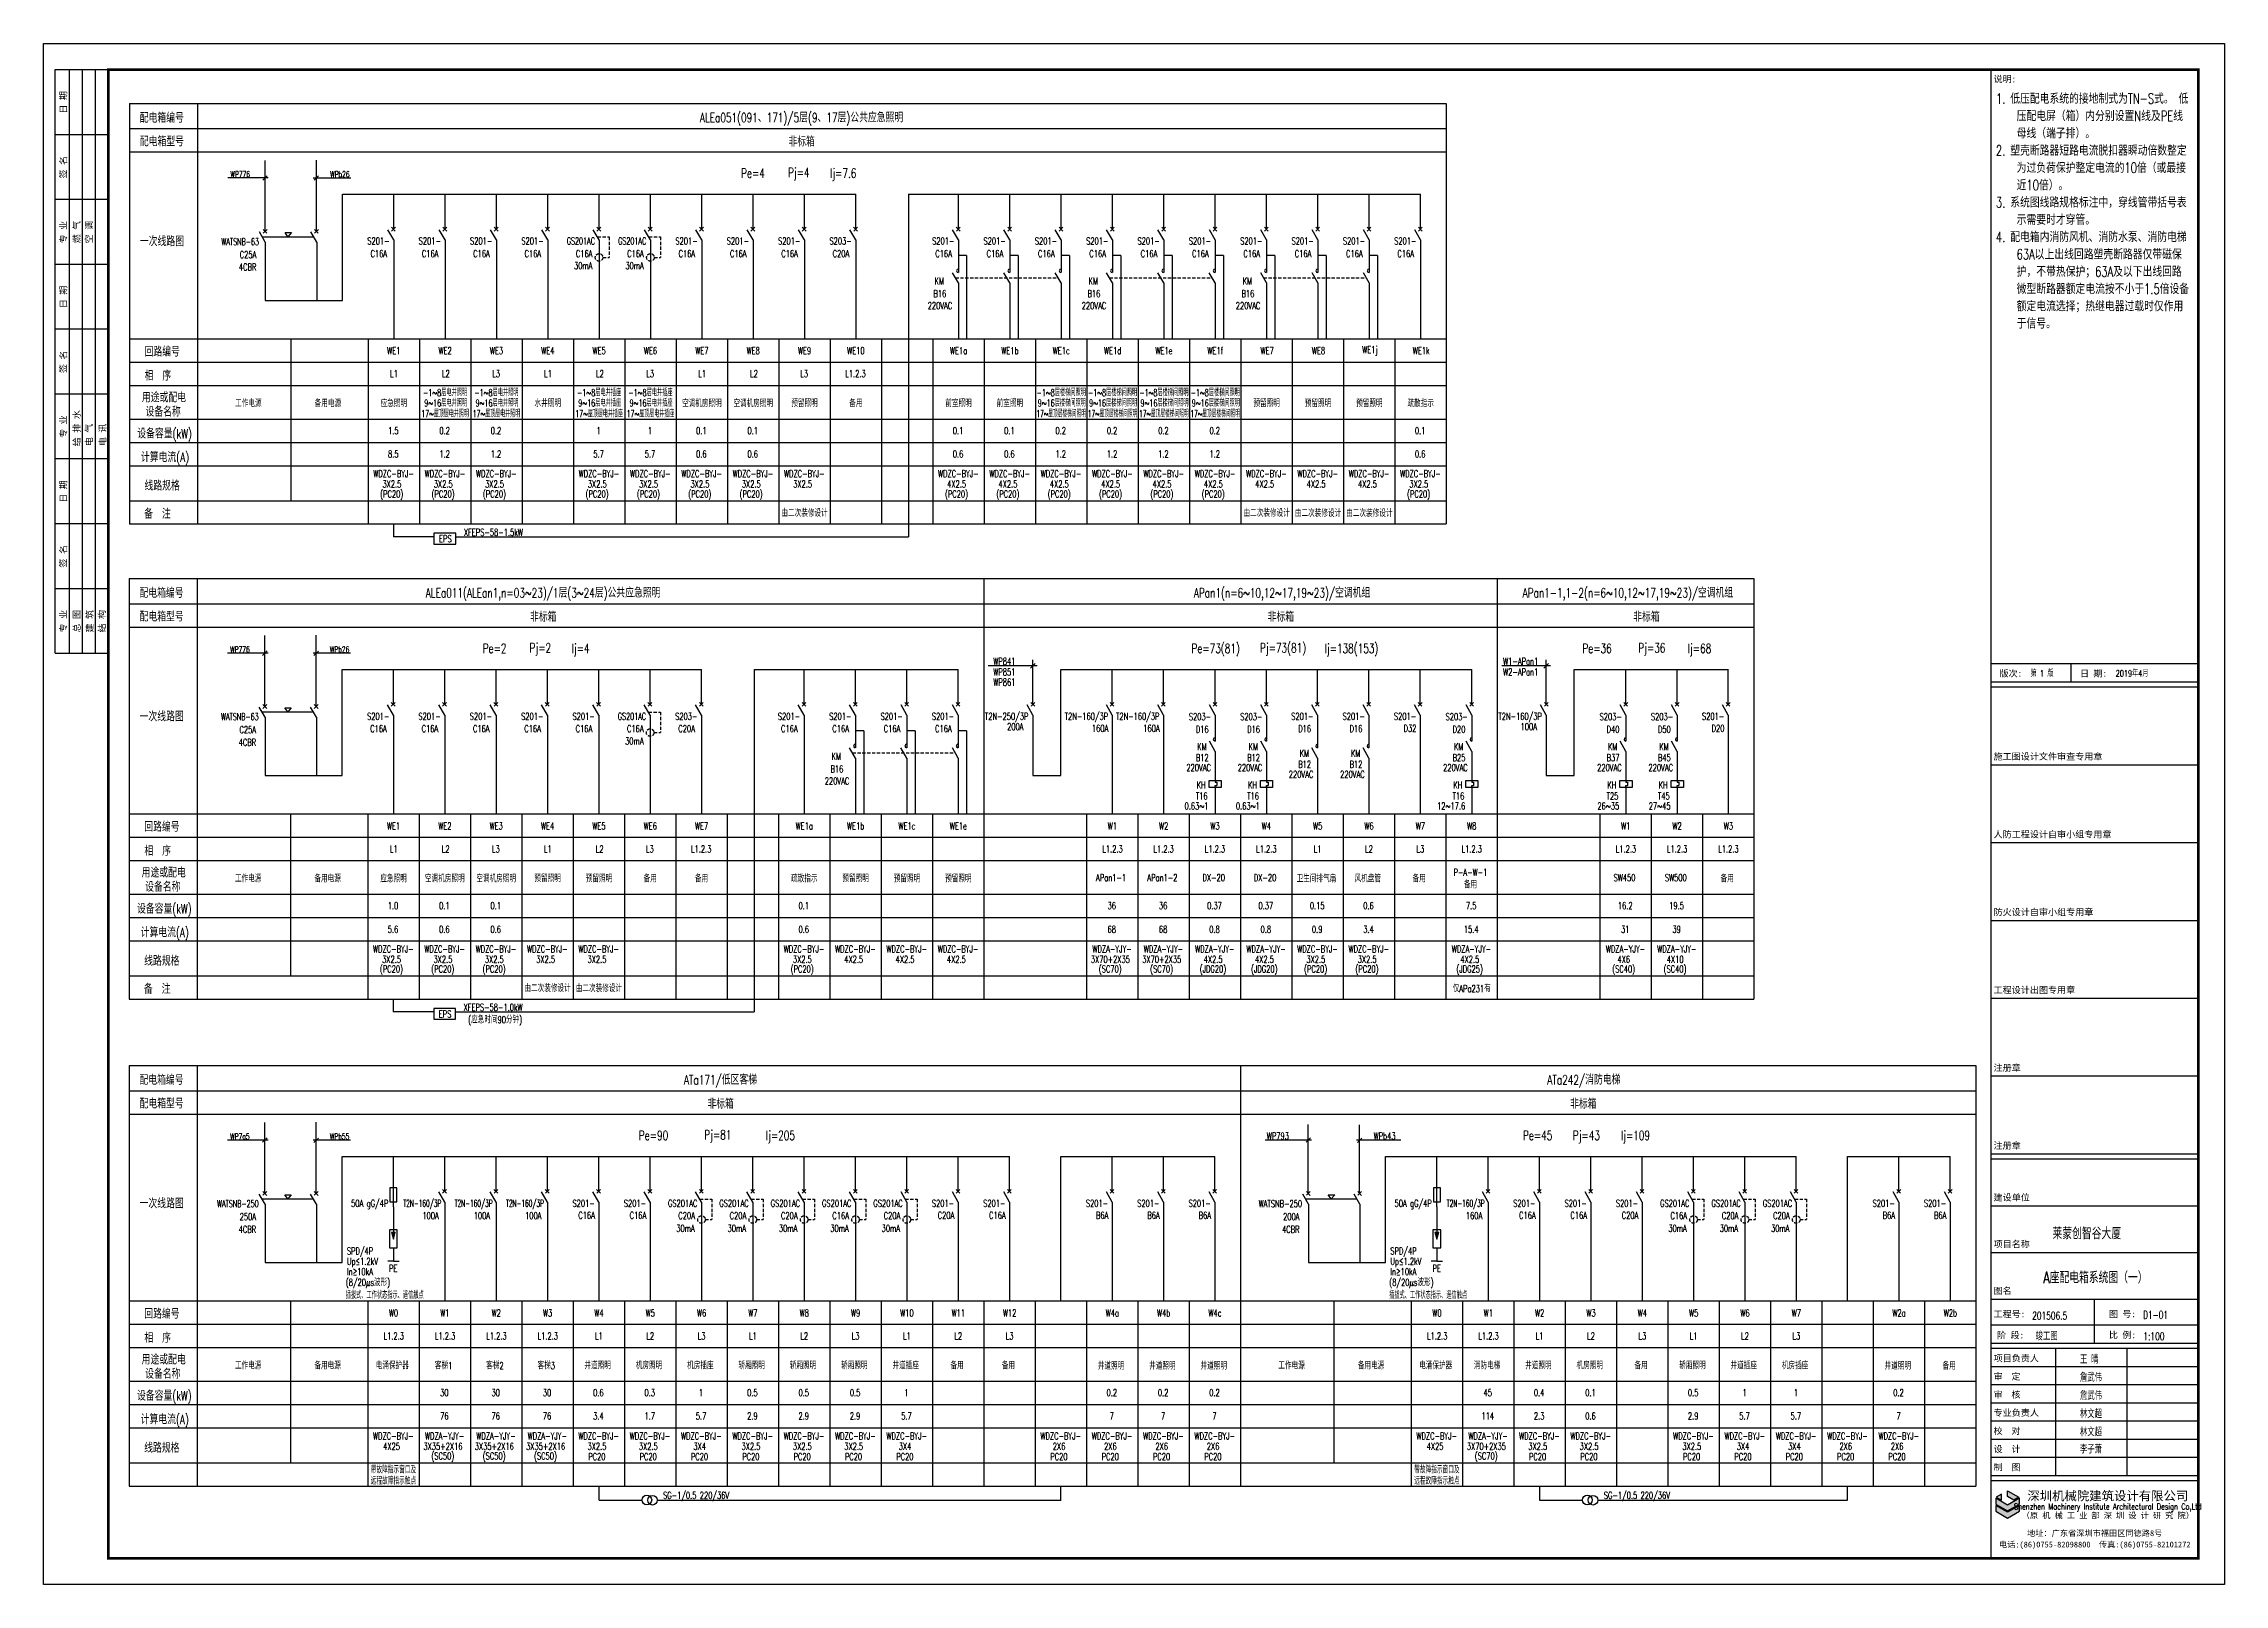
# Model space of a CAD drawing. Extents: x 1980812 to 2226895, y -554123 to 281606.
# Drawn here: x 2124323 to 2208423, y 222206 to 281606 of the extents above; entities that cross this region are included whole.
import ezdxf
from ezdxf.enums import TextEntityAlignment as Align

# ---------------------------------------------------------------- set-up
doc = ezdxf.new("R2010")
doc.units = 0
doc.header["$LTSCALE"] = 1000
doc.header["$MEASUREMENT"] = 0
doc.linetypes.add('DXXX', pattern=[4.5, 3, -1.5])
doc.linetypes.add('HIDDEN', pattern=[0.375, 0.25, -0.125])
for name, color, linetype in [('1', 1, 'Continuous'), ('2', 2, 'Continuous'), ('7', 7, 'Continuous'), ('DQ1', 1, 'Continuous'), ('DQ2', 2, 'Continuous'), ('DQ7', 7, 'Continuous'), ('DXX', 2, 'DXXX'), ('TK', 1, 'Continuous')]:
    doc.layers.add(name, color=color, linetype=linetype)
doc.styles.add('D8', font='txtw.shx', dxfattribs={"width": 0.7, "bigfont": 'hztxtw.shx'})
doc.styles.add('HEITI', font='simplex.shx', dxfattribs={"width": 0.6, "bigfont": 'hztxt.shx'})
doc.styles.add('SONGTI', font='', dxfattribs={"width": 1.1})
doc.styles.get('SONGTI').set_extended_font_data('NSimSun')

msp = doc.modelspace()

# ---------------------------------------------------------------- texts
at = {"layer": '7', "style": 'D8'}
for s, height, width, p in [('WP793', 270, 0.7, (2171496.5, 239361.5)), ('WPb43', 270, 0.7, (2175616.5, 239361.5)), ('SPD/4P', 270, 0.7, (2136018.9, 234927.5)), ('Up\\M+5A1DC1.2kV', 270, 0.7, (2136018.9, 234521)), ('SPD/4P', 270, 0.7, (2176258.8, 234927.5)), ('Up\\M+5A1DC1.2kV', 270, 0.7, (2176258.8, 234521)), ('(8/20\\M+5A6CCs\\M+5B2A8\\M+5D0CE)', 270, 0.7, (2135977.6, 233710.8)), ('In\\M+5A1DD10kA', 270, 0.7, (2136018.9, 234127)), ('PE', 270, 0.7, (2137645, 234249.7)), ('(8/20\\M+5A6CCs\\M+5B2A8\\M+5D0CE)', 270, 0.7, (2176217.4, 233710.8)), ('In\\M+5A1DD10kA', 270, 0.7, (2176258.8, 234127)), ('PE', 270, 0.7, (2177884.8, 234249.7)), ('\\M+5B2E5\\M+5B0CE\\M+5CABD\\M+5A1A2\\M+5B9A4\\M+5D7F7\\M+5D7B4\\M+5CCAC\\M+5D6B8\\M+5CABE\\M+5A1A2\\M+5D2A3\\M+5D0C5\\M+5B4A5\\M+5B5E3', 270, 0.55, (2135972.8, 233219.5)), ('\\M+5B2E5\\M+5B0CE\\M+5CABD\\M+5A1A2\\M+5B9A4\\M+5D7F7\\M+5D7B4\\M+5CCAC\\M+5D6B8\\M+5CABE\\M+5A1A2\\M+5D2A3\\M+5D0C5\\M+5B4A5\\M+5B5E3', 270, 0.55, (2176212.7, 233219.5)), ('D1-01', 300, 0.7, (2205287.4, 232446.5))]:
    msp.add_text(s, height=height, dxfattribs=dict(at, width=width)).set_placement(p)
for s, width, p in [('50A gG/4P', 0.7, (2137615.3, 236760.8)), ('T2N-160/3P', 0.5, (2139657.7, 236762.1)), ('100A', 0.7, (2139562.6, 236284.3)), ('T2N-160/3P', 0.5, (2141637.7, 236762.1)), ('100A', 0.7, (2141542.6, 236284.3)), ('T2N-160/3P', 0.5, (2143617.7, 236762.1)), ('100A', 0.7, (2143522.6, 236284.3)), ('50A gG/4P', 0.7, (2177855.2, 236760.8)), ('T2N-160/3P', 0.5, (2179897.6, 236762.1)), ('160A', 0.7, (2179802.5, 236284.3)), ('30mA', 0.7, (2149433.2, 235800.2)), ('30mA', 0.7, (2151413.2, 235800.2)), ('30mA', 0.7, (2153393.2, 235800.2)), ('30mA', 0.7, (2155373.2, 235800.2)), ('30mA', 0.7, (2157353.2, 235800.2)), ('30mA', 0.7, (2187693, 235800.2)), ('30mA', 0.7, (2189673, 235800.2)), ('30mA', 0.7, (2191653, 235800.2))]:
    msp.add_text(s, height=270, dxfattribs=dict(at, width=width)).set_placement(p, align=Align.RIGHT)
at = {"layer": '7', "ltscale": 5, "insert": (2199613.1, 279686.6), "char_height": 400, "width": 7490.81, "attachment_point": 1, "style": 'D8'}
msp.add_mtext('\\pi-800,l800;1. \\M+5B5CD\\M+5D1B9\\M+5C5E4\\M+5B5E7\\M+5CFB5\\M+5CDB3\\M+5B5C4\\M+5BDD3\\M+5B5D8\\M+5D6C6\\M+5CABD\\M+5CEAATN-S\\M+5CABD\\M+5A1A3 \\M+5B5CD\\M+5D1B9\\M+5C5E4\\M+5B5E7\\M+5C6C1\\M+5A3A8\\M+5CFE4\\M+5A3A9\\M+5C4DA\\M+5B7D6\\M+5B1F0\\M+5C9E8\\M+5D6C3N\\M+5CFDF\\M+5BCB0PE\\M+5CFDF\\M+5C4B8\\M+5CFDF\\M+5A3A8\\M+5B6CB\\M+5D7D3\\M+5C5C5\\M+5A3A9\\M+5A1A3 \\P2. \\M+5CBDC\\M+5BFC7\\M+5B6CF\\M+5C2B7\\M+5C6F7\\M+5B6CC\\M+5C2B7\\M+5B5E7\\M+5C1F7\\M+5CDD1\\M+5BFDB\\M+5C6F7\\M+5CBB2\\M+5B6AF\\M+5B1B6\\M+5CAFD\\M+5D5FB\\M+5B6A8\\M+5CEAA\\M+5B9FD\\M+5B8BA\\M+5BAC9\\M+5B1A3\\M+5BBA4\\M+5D5FB\\M+5B6A8\\M+5B5E7\\M+5C1F7\\M+5B5C410\\M+5B1B6\\M+5A3A8\\M+5BBF2\\M+5D7EE\\M+5BDD3\\M+5BDFC10\\M+5B1B6\\M+5A3A9\\M+5A1A3 \\P3. \\M+5CFB5\\M+5CDB3\\M+5CDBC\\M+5CFDF\\M+5C2B7\\M+5B9E6\\M+5B8F1\\M+5B1EA\\M+5D7A2\\M+5D6D0\\M+5A3AC\\M+5B4A9\\M+5CFDF\\M+5B9DC\\M+5B4F8\\M+5C0A8\\M+5BAC5\\M+5B1ED\\M+5CABE\\M+5D0E8\\M+5D2AA\\M+5CAB1\\M+5B2C5\\M+5B4A9\\M+5B9DC\\M+5A1A3\\P4. \\M+5C5E4\\M+5B5E7\\M+5CFE4\\M+5C4DA\\M+5CFFB\\M+5B7C0\\M+5B7E7\\M+5BBFA\\M+5A1A2\\M+5CFFB\\M+5B7C0\\M+5CBAE\\M+5B1C3\\M+5A1A2\\M+5CFFB\\M+5B7C0\\M+5B5E7\\M+5CCDD63A\\M+5D2D4\\M+5C9CF\\M+5B3F6\\M+5CFDF\\M+5BBD8\\M+5C2B7\\M+5CBDC\\M+5BFC7\\M+5B6CF\\M+5C2B7\\M+5C6F7\\M+5BDF6\\M+5B4F8\\M+5B4C5\\M+5B1A3\\M+5BBA4\\M+5A3AC\\M+5B2BB\\M+5B4F8\\M+5C8C8\\M+5B1A3\\M+5BBA4\\M+5A3BB63A\\M+5BCB0\\M+5D2D4\\M+5CFC2\\M+5B3F6\\M+5CFDF\\M+5BBD8\\M+5C2B7\\M+5CEA2\\M+5D0CD\\M+5B6CF\\M+5C2B7\\M+5C6F7\\M+5B6EE\\M+5B6A8\\M+5B5E7\\M+5C1F7\\M+5B0B4\\M+5B2BB\\M+5D0A1\\M+5D3DA1.5\\M+5B1B6\\M+5C9E8\\M+5B1B8\\M+5B6EE\\M+5B6A8\\M+5B5E7\\M+5C1F7\\M+5D1A1\\M+5D4F1\\M+5A3BB\\M+5C8C8\\M+5BCCC\\M+5B5E7\\M+5C6F7\\M+5B9FD\\M+5D4D8\\M+5CAB1\\M+5BDF6\\M+5D7F7\\M+5D3C3\\M+5D3DA\\M+5D0C5\\M+5BAC5\\M+5A1A3', dxfattribs=at)
at = {"layer": 'DQ7', "style": 'D8'}
for s, height, width, p in [('\\M+5C5E4\\M+5B5E7\\M+5CFE4\\M+5B1E0\\M+5BAC5', 360, 0.7, (2128030.4, 278559)), ('\\M+5C5E4\\M+5B5E7\\M+5CFE4\\M+5D0CD\\M+5BAC5', 360, 0.7, (2128034.8, 277649.2)), ('Pe=4', 360, 0.7, (2151219.4, 276431.8)), ('Pj=4', 360, 0.7, (2153028.3, 276455.5)), ('Ij=7.6', 360, 0.7, (2154652.9, 276431.8)), ('WP776', 229.5, 0.6, (2131527.4, 276455.7)), ('WPb26', 229.5, 0.6, (2135373.1, 276455.7)), ('\\M+5D2BB\\M+5B4CE\\M+5CFDF\\M+5C2B7\\M+5CDBC', 360, 0.7, (2128034.8, 273798.8)), ('KM', 270, 0.7, (2158679.4, 272315.4)), ('KM', 270, 0.7, (2164619.4, 272315.4)), ('KM', 270, 0.7, (2170559.4, 272315.4)), ('B16', 270, 0.7, (2158639.7, 271827.1)), ('B16', 270, 0.7, (2164579.7, 271827.1)), ('B16', 270, 0.7, (2170519.7, 271827.1)), ('\\M+5BBD8\\M+5C2B7\\M+5B1E0\\M+5BAC5', 360, 0.7, (2128216.4, 269543.9)), ('\\M+5CFE0  \\M+5D0F2', 360, 0.7, (2128218.8, 268618.3)), ('\\M+5D3C3\\M+5CDBE\\M+5BBF2\\M+5C5E4\\M+5B5E7', 360, 0.7, (2128112.9, 267780.1)), ('\\M+5C9E8\\M+5B1B8\\M+5C3FB\\M+5B3C6', 360, 0.7, (2128250.9, 267229.6)), ('\\M+5C9E8\\M+5B1B8\\M+5C8DD\\M+5C1BF(kW)', 360, 0.7, (2127936, 266387.7)), ('\\M+5BCC6\\M+5CBE3\\M+5B5E7\\M+5C1F7(A)', 360, 0.7, (2128076.9, 265476.6)), ('\\M+5CFDF\\M+5C2B7\\M+5B9E6\\M+5B8F1', 360, 0.7, (2128213.1, 264376.8)), ('\\M+5B1B8  \\M+5D7A2', 360, 0.7, (2128201.5, 263294.2)), ('XFEPS-58-1.5kW', 270, 0.7, (2140527.8, 262633.3)), ('\\M+5C5E4\\M+5B5E7\\M+5CFE4\\M+5B1E0\\M+5BAC5', 360, 0.7, (2128019.7, 260239.2)), ('\\M+5C5E4\\M+5B5E7\\M+5CFE4\\M+5D0CD\\M+5BAC5', 360, 0.7, (2128024.2, 259329.4)), ('WP776', 229.5, 0.6, (2131516.8, 258135.9)), ('WPb26', 229.5, 0.6, (2135362.5, 258135.9)), ('Pe=2', 360, 0.7, (2141253.4, 258109.5)), ('Pj=2', 360, 0.7, (2143062.4, 258133.2)), ('Ij=4', 360, 0.7, (2144687, 258109.5)), ('Pe=73(81)', 360, 0.7, (2168589.2, 258109.5)), ('Pj=73(81)', 360, 0.7, (2171230, 258133.2)), ('Ij=138(153)', 360, 0.7, (2173723.7, 258109.5)), ('Pe=36', 360, 0.7, (2183662.2, 258109.5)), ('Pj=36', 360, 0.7, (2185819.1, 258133.2)), ('Ij=68', 360, 0.7, (2187727.1, 258109.5)), ('WP841', 270, 0.7, (2160949.4, 257653)), ('WP851', 270, 0.7, (2160949.4, 257244.7)), ('W1-APan1', 270, 0.7, (2180609.1, 257653)), ('W2-APan1', 270, 0.7, (2180609.1, 257244.7)), ('WP861', 270, 0.7, (2160949.4, 256853.1)), ('\\M+5D2BB\\M+5B4CE\\M+5CFDF\\M+5C2B7\\M+5CDBC', 360, 0.7, (2128024.2, 255479)), ('KM', 270, 0.7, (2154708.7, 253995.6)), ('B16', 270, 0.7, (2154669, 253507.3)), ('\\M+5BBD8\\M+5C2B7\\M+5B1E0\\M+5BAC5', 360, 0.7, (2128205.8, 251224.1)), ('\\M+5CFE0  \\M+5D0F2', 360, 0.7, (2128208.2, 250298.5)), ('\\M+5D3C3\\M+5CDBE\\M+5BBF2\\M+5C5E4\\M+5B5E7', 360, 0.7, (2128102.2, 249460.3)), ('\\M+5C9E8\\M+5B1B8\\M+5C3FB\\M+5B3C6', 360, 0.7, (2128240.3, 248909.8)), ('\\M+5C9E8\\M+5B1B8\\M+5C8DD\\M+5C1BF(kW)', 360, 0.7, (2127925.4, 248067.9)), ('\\M+5BCC6\\M+5CBE3\\M+5B5E7\\M+5C1F7(A)', 360, 0.7, (2128066.3, 247156.8)), ('\\M+5CFDF\\M+5C2B7\\M+5B9E6\\M+5B8F1', 360, 0.7, (2128202.4, 246057)), ('\\M+5B1B8  \\M+5D7A2', 360, 0.7, (2128190.8, 244974.4)), ('XFEPS-58-1.0kW', 270, 0.7, (2140517.2, 244313.5)), ('(\\M+5D3A6\\M+5BCB1\\M+5CAB1\\M+5BCE490\\M+5B7D6\\M+5D6D3)', 270, 0.7, (2140696, 243840.1)), ('\\M+5C5E4\\M+5B5E7\\M+5CFE4\\M+5B1E0\\M+5BAC5', 360, 0.7, (2128019.7, 241465)), ('\\M+5C5E4\\M+5B5E7\\M+5CFE4\\M+5D0CD\\M+5BAC5', 360, 0.7, (2128024.2, 240555.2)), ('Pe=90', 360, 0.7, (2147276.7, 239335.3)), ('Pj=81', 360, 0.7, (2149799, 239359.1)), ('Ij=205', 360, 0.7, (2152175, 239335.3)), ('Pe=45', 360, 0.7, (2181372.3, 239335.3)), ('Pj=43', 360, 0.7, (2183295.2, 239335.3)), ('Ij=109', 360, 0.7, (2185150.7, 239335.3)), ('WP7a5', 229.5, 0.6, (2131516.8, 239361.7)), ('WPb55', 229.5, 0.6, (2135362.5, 239361.7)), ('\\M+5D2BB\\M+5B4CE\\M+5CFDF\\M+5C2B7\\M+5CDBC', 360, 0.7, (2128024.2, 236704.9)), ('\\M+5BBD8\\M+5C2B7\\M+5B1E0\\M+5BAC5', 360, 0.7, (2128205.8, 232450)), ('\\M+5CFE0  \\M+5D0F2', 360, 0.7, (2128208.2, 231524.4)), ('\\M+5D3C3\\M+5CDBE\\M+5BBF2\\M+5C5E4\\M+5B5E7', 360, 0.7, (2128102.2, 230686.1)), ('\\M+5C9E8\\M+5B1B8\\M+5C3FB\\M+5B3C6', 360, 0.7, (2128240.3, 230135.6)), ('\\M+5C9E8\\M+5B1B8\\M+5C8DD\\M+5C1BF(kW)', 360, 0.7, (2127925.4, 229293.8)), ('\\M+5BCC6\\M+5CBE3\\M+5B5E7\\M+5C1F7(A)', 360, 0.7, (2128066.3, 228382.6)), ('\\M+5CFDF\\M+5C2B7\\M+5B9E6\\M+5B8F1', 360, 0.7, (2128202.4, 227282.8)), ('SG-1/0.5 220/36V', 270, 0.7, (2148210.9, 225508.1)), ('SG-1/0.5 220/36V', 270, 0.7, (2184490.8, 225508.1))]:
    msp.add_text(s, height=height, dxfattribs=dict(at, width=width)).set_placement(p)
at = {"layer": 'DQ7', "style": 'D8', "width": 0.7}
for s, p in [('ALEa051(091\\M+5A1A2171)/5\\M+5B2E3(9\\M+5A1A217\\M+5B2E3)\\M+5B9AB\\M+5B9B2\\M+5D3A6\\M+5BCB1\\M+5D5D5\\M+5C3F7', (2153551.7, 278754)), ('\\M+5B7C7\\M+5B1EA\\M+5CFE4', (2153556.5, 277820.7)), ('ALEa011(ALEan1,n=03~23)/1\\M+5B2E3(3~24\\M+5B2E3)\\M+5B9AB\\M+5B9B2\\M+5D3A6\\M+5BCB1\\M+5D5D5\\M+5C3F7', (2143585.8, 260431.7)), ('APan1(n=6~10,12~17,19~23)/\\M+5BFD5\\M+5B5F7\\M+5BBFA\\M+5D7E9', (2172083.7, 260431.7)), ('APan1-1,1-2(n=6~10,12~17,19~23)/\\M+5BFD5\\M+5B5F7\\M+5BBFA\\M+5D7E9', (2185421.3, 260431.7)), ('\\M+5B7C7\\M+5B1EA\\M+5CFE4', (2143590.5, 259498.4)), ('\\M+5B7C7\\M+5B1EA\\M+5CFE4', (2172035.4, 259498.4)), ('\\M+5B7C7\\M+5B1EA\\M+5CFE4', (2186134.3, 259498.4)), ('ATa171/\\M+5B5CD\\M+5C7F8\\M+5BFCD\\M+5CCDD', (2150426.4, 241657.5)), ('ATa242/\\M+5CFFB\\M+5B7C0\\M+5B5E7\\M+5CCDD', (2183723, 241657.5)), ('\\M+5B7C7\\M+5B1EA\\M+5CFE4', (2150431.1, 240724.2)), ('\\M+5B7C7\\M+5B1EA\\M+5CFE4', (2183701.5, 240724.2))]:
    msp.add_text(s, height=360, dxfattribs=at).set_placement(p, align=Align.MIDDLE_CENTER)
at = {"layer": 'DQ7', "style": 'D8'}
for s, height, width, p in [('WATSNB-63', 270, 0.6, (2132626.6, 273839.7)), ('C25A', 270, 0.7, (2132526.5, 273336.9)), ('S201-', 270, 0.7, (2137666, 273856)), ('C16A', 270, 0.7, (2137570.9, 273378.3)), ('S201-', 270, 0.7, (2139646, 273856)), ('C16A', 270, 0.7, (2139550.9, 273378.3)), ('S201-', 270, 0.7, (2141626, 273856)), ('C16A', 270, 0.7, (2141530.9, 273378.3)), ('S201-', 270, 0.7, (2143606, 273856)), ('C16A', 270, 0.7, (2143510.9, 273378.3)), ('GS201AC', 270, 0.55, (2145586, 273856)), ('C16A', 270, 0.7, (2145490.9, 273378.3)), ('GS201AC', 270, 0.55, (2147566, 273856)), ('C16A', 270, 0.7, (2147470.9, 273378.3)), ('S201-', 270, 0.7, (2149546, 273856)), ('C16A', 270, 0.7, (2149450.9, 273378.3)), ('S201-', 270, 0.7, (2151526, 273856)), ('C16A', 270, 0.7, (2151430.9, 273378.3)), ('S201-', 270, 0.7, (2153506, 273856)), ('C16A', 270, 0.7, (2153410.9, 273378.3)), ('S203-', 270, 0.7, (2155486, 273856)), ('C20A', 270, 0.7, (2155390.9, 273378.3)), ('S201-', 270, 0.7, (2159446, 273856)), ('C16A', 270, 0.7, (2159350.9, 273378.3)), ('S201-', 270, 0.7, (2161426, 273856)), ('C16A', 270, 0.7, (2161330.9, 273378.3)), ('S201-', 270, 0.7, (2163406, 273856)), ('C16A', 270, 0.7, (2163310.9, 273378.3)), ('S201-', 270, 0.7, (2165386, 273856)), ('C16A', 270, 0.7, (2165290.9, 273378.3)), ('S201-', 270, 0.7, (2167366, 273856)), ('C16A', 270, 0.7, (2167270.9, 273378.3)), ('S201-', 270, 0.7, (2169346, 273856)), ('C16A', 270, 0.7, (2169250.9, 273378.3)), ('S201-', 270, 0.7, (2171326, 273856)), ('C16A', 270, 0.7, (2171230.9, 273378.3)), ('S201-', 270, 0.7, (2173306, 273856)), ('C16A', 270, 0.7, (2173210.9, 273378.3)), ('S201-', 270, 0.7, (2175286, 273856)), ('C16A', 270, 0.7, (2175190.9, 273378.3)), ('S201-', 270, 0.7, (2177266, 273856)), ('C16A', 270, 0.7, (2177170.9, 273378.3)), ('4CBR', 270, 0.7, (2132526.5, 272855.4)), ('30mA', 270, 0.7, (2145490.9, 272904.8)), ('30mA', 270, 0.7, (2147470.9, 272904.8)), ('220VAC', 270, 0.7, (2159365.5, 271365.6)), ('220VAC', 270, 0.7, (2165305.5, 271365.6)), ('220VAC', 270, 0.7, (2171245.5, 271365.6)), ('WATSNB-63', 270, 0.6, (2132616, 255519.9)), ('S201-', 270, 0.7, (2137655.4, 255536.2)), ('S201-', 270, 0.7, (2139635.4, 255536.2)), ('S201-', 270, 0.7, (2141615.4, 255536.2)), ('S201-', 270, 0.7, (2143595.4, 255536.2)), ('S201-', 270, 0.7, (2145575.4, 255536.2)), ('GS201AC', 270, 0.55, (2147555.4, 255536.2)), ('S203-', 270, 0.7, (2149535.4, 255536.2)), ('S201-', 270, 0.7, (2153495.4, 255536.2)), ('S201-', 270, 0.7, (2155475.4, 255536.2)), ('S201-', 270, 0.7, (2157455.4, 255536.2)), ('S201-', 270, 0.7, (2159435.4, 255536.2)), ('T2N-250/3P', 270, 0.63, (2162302.4, 255541.3)), ('T2N-160/3P', 270, 0.63, (2165375.4, 255536.2)), ('T2N-160/3P', 270, 0.63, (2167355.4, 255536.2)), ('S203-', 270, 0.7, (2169347.1, 255518.7)), ('S203-', 270, 0.7, (2171327.1, 255518.7)), ('S201-', 270, 0.7, (2173295.4, 255536.2)), ('S201-', 270, 0.7, (2175275.4, 255536.2)), ('S201-', 270.01, 0.7, (2177255.4, 255536.2)), ('S203-', 270, 0.7, (2179247.1, 255518.7)), ('T2N-160/3P', 270, 0.63, (2182102.4, 255541.3)), ('S203-', 270, 0.7, (2185187.1, 255518.7)), ('S203-', 270, 0.7, (2187167.1, 255518.7)), ('S201-', 270.01, 0.7, (2189135.4, 255536.2)), ('C25A', 270, 0.7, (2132515.9, 255017.1)), ('C16A', 270, 0.7, (2137560.2, 255058.5)), ('C16A', 270, 0.7, (2139540.2, 255058.5)), ('C16A', 270, 0.7, (2141520.2, 255058.5)), ('C16A', 270, 0.7, (2143500.2, 255058.5)), ('C16A', 270, 0.7, (2145480.2, 255058.5)), ('30mA', 270, 0.7, (2147460.2, 254585)), ('C16A', 270, 0.7, (2147460.2, 255058.5)), ('C20A', 270, 0.7, (2149440.2, 255058.5)), ('C16A', 270, 0.7, (2153400.2, 255058.5)), ('C16A', 270, 0.7, (2155380.2, 255058.5)), ('C16A', 270, 0.7, (2157360.2, 255058.5)), ('C16A', 270, 0.7, (2159340.2, 255058.5)), ('200A', 270, 0.63, (2162113.1, 255137.8)), ('160A', 270, 0.7, (2165382.7, 255069.7)), ('160A', 270, 0.7, (2167362.7, 255069.7)), ('D16', 270, 0.7, (2169251.9, 255041)), ('D16', 270, 0.7, (2171231.9, 255041)), ('D16', 270, 0.7, (2173200.2, 255058.5)), ('D16', 270, 0.7, (2175180.2, 255058.5)), ('D32', 270, 0.7, (2177262.7, 255069.7)), ('D20', 270, 0.7, (2179151.9, 255041)), ('100A', 270, 0.63, (2181913.1, 255137.8)), ('D40', 270, 0.7, (2185091.9, 255041)), ('D50', 270, 0.7, (2187071.9, 255041)), ('D20', 270, 0.7, (2189142.7, 255069.7)), ('4CBR', 270, 0.7, (2132515.9, 254535.6)), ('B12', 270, 0.7, (2169251.9, 253943)), ('KM', 270, 0.7, (2169174.8, 254366.1)), ('B12', 270, 0.7, (2171231.9, 253943)), ('KM', 270, 0.7, (2171154.8, 254366.1)), ('KM', 270, 0.7, (2173123.1, 254112.6)), ('KM', 270, 0.7, (2175103.1, 254112.6)), ('B25', 270, 0.7, (2179151.9, 253943)), ('KM', 270, 0.7, (2179074.8, 254366.1)), ('B37', 270, 0.7, (2185091.9, 253943)), ('KM', 270, 0.7, (2185014.8, 254366.1)), ('B45', 270, 0.7, (2187071.9, 253943)), ('KM', 270, 0.7, (2186994.8, 254366.1)), ('220VAC', 270, 0.7, (2155394.9, 253045.8)), ('220VAC', 270, 0.7, (2169341.5, 253554.2)), ('KH', 270, 0.7, (2169134.7, 252891.9)), ('220VAC', 270, 0.7, (2171321.5, 253554.2)), ('KH', 270, 0.7, (2171114.7, 252891.9)), ('220VAC', 270, 0.7, (2173289.8, 253300.6)), ('B12', 270, 0.7, (2173200.2, 253689.4)), ('220VAC', 270, 0.7, (2175269.8, 253300.6)), ('B12', 270, 0.7, (2175180.2, 253689.4)), ('220VAC', 270, 0.7, (2179241.5, 253554.2)), ('KH', 270, 0.7, (2179034.7, 252891.9)), ('220VAC', 270, 0.7, (2185181.5, 253554.2)), ('KH', 270, 0.7, (2184974.7, 252891.9)), ('220VAC', 270, 0.7, (2187161.5, 253554.2)), ('KH', 270, 0.7, (2186954.7, 252891.9)), ('0.63~1', 270, 0.7, (2169246.1, 252080)), ('T16', 270, 0.7, (2169211.8, 252468.8)), ('0.63~1', 270, 0.7, (2171226.1, 252080)), ('T16', 270, 0.7, (2171191.8, 252468.8)), ('12~17.6', 270, 0.7, (2179146.1, 252080)), ('T16', 270, 0.7, (2179111.8, 252468.8)), ('26~35', 270, 0.7, (2185086.1, 252080)), ('T25', 270, 0.7, (2185051.8, 252468.8)), ('27~45', 270, 0.7, (2187066.1, 252080)), ('T45', 270, 0.7, (2187031.8, 252468.8)), ('WATSNB-250', 270, 0.6, (2132616, 236745.8)), ('250A', 270, 0.7, (2132515.9, 236242.9)), ('S201-', 270.01, 0.7, (2145575.4, 236762.1)), ('C16A', 270, 0.7, (2145582.7, 236295.5)), ('S201-', 270.01, 0.7, (2147555.4, 236762.1)), ('C16A', 270, 0.7, (2147562.7, 236295.5)), ('GS201AC', 270, 0.7, (2149535.4, 236762.1)), ('C20A', 270, 0.7, (2149440.2, 236284.3)), ('GS201AC', 270, 0.7, (2151515.4, 236762.1)), ('C20A', 270, 0.7, (2151420.2, 236284.3)), ('GS201AC', 270, 0.7, (2153495.4, 236762.1)), ('C20A', 270, 0.7, (2153400.2, 236284.3)), ('GS201AC', 270, 0.7, (2155475.4, 236762.1)), ('C16A', 270, 0.7, (2155380.2, 236284.3)), ('GS201AC', 270, 0.7, (2157455.4, 236762.1)), ('C20A', 270, 0.7, (2157360.2, 236284.3)), ('S201-', 270.01, 0.7, (2159435.4, 236762.1)), ('C20A', 270, 0.7, (2159442.7, 236295.5)), ('S201-', 270.01, 0.7, (2161415.4, 236762.1)), ('C16A', 270, 0.7, (2161422.7, 236295.5)), ('S201-', 270.01, 0.7, (2165375.4, 236762.1)), ('B6A', 270, 0.7, (2165382.7, 236295.5)), ('S201-', 270.01, 0.7, (2167355.4, 236762.1)), ('B6A', 270, 0.7, (2167362.7, 236295.5)), ('S201-', 270.01, 0.7, (2169335.4, 236762.1)), ('B6A', 270, 0.7, (2169342.7, 236295.5)), ('WATSNB-250', 270.01, 0.7, (2172855.9, 236745.8)), ('200A', 270.01, 0.7, (2172755.7, 236242.9)), ('S201-', 270.01, 0.7, (2181855.2, 236762.1)), ('C16A', 270, 0.7, (2181862.6, 236295.5)), ('S201-', 270.01, 0.7, (2183835.2, 236762.1)), ('C16A', 270, 0.7, (2183842.6, 236295.5)), ('S201-', 270.01, 0.7, (2185815.2, 236762.1)), ('C20A', 270, 0.7, (2185822.6, 236295.5)), ('GS201AC', 270, 0.7, (2187795.2, 236762.1)), ('C16A', 270, 0.7, (2187700.1, 236284.3)), ('GS201AC', 270, 0.7, (2189775.2, 236762.1)), ('C20A', 270, 0.7, (2189680.1, 236284.3)), ('GS201AC', 270, 0.7, (2191755.2, 236762.1)), ('C20A', 270, 0.7, (2191660.1, 236284.3)), ('S201-', 270.01, 0.7, (2195715.2, 236762.1)), ('B6A', 270, 0.7, (2195722.6, 236295.5)), ('S201-', 270.01, 0.7, (2197695.2, 236762.1)), ('B6A', 270, 0.7, (2197702.6, 236295.5)), ('4CBR', 270, 0.7, (2132515.9, 235761.4)), ('4CBR', 270.01, 0.7, (2172755.7, 235761.4))]:
    msp.add_text(s, height=height, dxfattribs=dict(at, width=width)).set_placement(p, align=Align.RIGHT)
for s, width, p in [('WE1', 0.7, (2137827.9, 269766.5)), ('WE2', 0.7, (2139807.9, 269766.5)), ('WE3', 0.7, (2141787.9, 269766.5)), ('WE4', 0.7, (2143767.9, 269766.5)), ('WE5', 0.7, (2145747.9, 269766.5)), ('WE6', 0.7, (2147727.9, 269766.5)), ('WE7', 0.7, (2149707.9, 269766.5)), ('WE8', 0.7, (2151687.9, 269766.5)), ('WE9', 0.7, (2153667.9, 269766.5)), ('WE10', 0.7, (2155647.9, 269766.5)), ('WE1a', 0.7, (2159607.9, 269766.5)), ('WE1b', 0.7, (2161587.9, 269766.5)), ('WE1c', 0.7, (2163567.9, 269766.5)), ('WE1d', 0.7, (2165547.9, 269766.5)), ('WE1e', 0.7, (2167527.9, 269766.5)), ('WE1f', 0.7, (2169507.9, 269766.5)), ('WE7', 0.7, (2171508.8, 269766.5)), ('WE8', 0.7, (2173488.8, 269766.5)), ('WE1j', 0.7, (2175468.8, 269766.5)), ('WE1k', 0.7, (2177448.8, 269766.5)), ('L1', 0.7, (2137835.6, 268878.4)), ('-1~8\\M+5B2E3\\M+5B5E7\\M+5BEAE\\M+5D5D5\\M+5C3F7', 0.55, (2139806.6, 268185.1)), ('L2', 0.7, (2139837.3, 268878.4)), ('-1~8\\M+5B2E3\\M+5B5E7\\M+5BEAE\\M+5D5D5\\M+5C3F7', 0.55, (2141786.6, 268185.1)), ('L3', 0.7, (2141772.2, 268878.4)), ('L1', 0.7, (2143775.6, 268878.4)), ('-1~8\\M+5B2E3\\M+5B5E7\\M+5BEAE\\M+5B2E5\\M+5D7F9', 0.55, (2145746.6, 268185.1)), ('L2', 0.7, (2145777.3, 268878.4)), ('-1~8\\M+5B2E3\\M+5B5E7\\M+5BEAE\\M+5B2E5\\M+5D7F9', 0.55, (2147726.6, 268185.1)), ('L3', 0.7, (2147712.2, 268878.4)), ('L1', 0.7, (2149715.6, 268878.4)), ('L2', 0.7, (2151717.3, 268878.4)), ('L3', 0.7, (2153652.2, 268878.4)), ('L1.2.3', 0.7, (2155632.2, 268878.4)), ('-1~8\\M+5B2E3\\M+5C2A5\\M+5CCDD\\M+5BCE4\\M+5D5D5\\M+5C3F7', 0.55, (2163566.6, 268185.1)), ('-1~8\\M+5B2E3\\M+5C2A5\\M+5CCDD\\M+5BCE4\\M+5D5D5\\M+5C3F7', 0.55, (2165546.6, 268185.1)), ('-1~8\\M+5B2E3\\M+5C2A5\\M+5CCDD\\M+5BCE4\\M+5D5D5\\M+5C3F7', 0.55, (2167526.6, 268185.1)), ('-1~8\\M+5B2E3\\M+5C2A5\\M+5CCDD\\M+5BCE4\\M+5D5D5\\M+5C3F7', 0.55, (2169506.6, 268185.1)), ('\\M+5B9A4\\M+5D7F7\\M+5B5E7\\M+5D4B4', 0.7, (2132219.7, 267764.9)), ('\\M+5B1B8\\M+5D3C3\\M+5B5E7\\M+5D4B4', 0.7, (2135285.5, 267764.9)), ('\\M+5D3A6\\M+5BCB1\\M+5D5D5\\M+5C3F7', 0.7, (2137828.9, 267765.5)), ('17~\\M+5CEDD\\M+5B6A5\\M+5B2E3\\M+5B5E7\\M+5BEAE\\M+5D5D5\\M+5C3F7', 0.53, (2139806.6, 267370.1)), ('9~16\\M+5B2E3\\M+5B5E7\\M+5BEAE\\M+5D5D5\\M+5C3F7', 0.55, (2139828.6, 267785.5)), ('17~\\M+5CEDD\\M+5B6A5\\M+5B2E3\\M+5B5E7\\M+5BEAE\\M+5D5D5\\M+5C3F7', 0.53, (2141786.6, 267370.1)), ('9~16\\M+5B2E3\\M+5B5E7\\M+5BEAE\\M+5D5D5\\M+5C3F7', 0.55, (2141808.6, 267785.5)), ('\\M+5CBAE\\M+5BEAE\\M+5D5D5\\M+5C3F7', 0.7, (2143766.6, 267767)), ('17~\\M+5CEDD\\M+5B6A5\\M+5B2E3\\M+5B5E7\\M+5BEAE\\M+5B2E5\\M+5D7F9', 0.53, (2145746.6, 267370.1)), ('9~16\\M+5B2E3\\M+5B5E7\\M+5BEAE\\M+5B2E5\\M+5D7F9', 0.55, (2145768.6, 267785.5)), ('17~\\M+5CEDD\\M+5B6A5\\M+5B2E3\\M+5B5E7\\M+5BEAE\\M+5B2E5\\M+5D7F9', 0.53, (2147726.6, 267370.1)), ('9~16\\M+5B2E3\\M+5B5E7\\M+5BEAE\\M+5B2E5\\M+5D7F9', 0.55, (2147748.6, 267785.5)), ('\\M+5BFD5\\M+5B5F7\\M+5BBFA\\M+5B7BF\\M+5D5D5\\M+5C3F7', 0.7, (2149708.9, 267765.5)), ('\\M+5BFD5\\M+5B5F7\\M+5BBFA\\M+5B7BF\\M+5D5D5\\M+5C3F7', 0.7, (2151688.9, 267765.5)), ('\\M+5D4A4\\M+5C1F4\\M+5D5D5\\M+5C3F7', 0.7, (2153666.6, 267767)), ('\\M+5B1B8\\M+5D3C3', 0.7, (2155646.6, 267767)), ('\\M+5C7B0\\M+5CAD2\\M+5D5D5\\M+5C3F7', 0.7, (2159606.6, 267767)), ('\\M+5C7B0\\M+5CAD2\\M+5D5D5\\M+5C3F7', 0.7, (2161586.6, 267767)), ('17~\\M+5CEDD\\M+5B6A5\\M+5B2E3\\M+5C2A5\\M+5CCDD\\M+5BCE4\\M+5D5D5\\M+5C3F7', 0.5, (2163566.6, 267370.1)), ('9~16\\M+5B2E3\\M+5C2A5\\M+5CCDD\\M+5BCE4\\M+5D5D5\\M+5C3F7', 0.55, (2163588.6, 267785.5)), ('17~\\M+5CEDD\\M+5B6A5\\M+5B2E3\\M+5C2A5\\M+5CCDD\\M+5BCE4\\M+5D5D5\\M+5C3F7', 0.5, (2165546.6, 267370.1)), ('9~16\\M+5B2E3\\M+5C2A5\\M+5CCDD\\M+5BCE4\\M+5D5D5\\M+5C3F7', 0.55, (2165568.6, 267785.5)), ('17~\\M+5CEDD\\M+5B6A5\\M+5B2E3\\M+5C2A5\\M+5CCDD\\M+5BCE4\\M+5D5D5\\M+5C3F7', 0.5, (2167526.6, 267370.1)), ('9~16\\M+5B2E3\\M+5C2A5\\M+5CCDD\\M+5BCE4\\M+5D5D5\\M+5C3F7', 0.55, (2167548.6, 267785.5)), ('17~\\M+5CEDD\\M+5B6A5\\M+5B2E3\\M+5C2A5\\M+5CCDD\\M+5BCE4\\M+5D5D5\\M+5C3F7', 0.5, (2169506.6, 267370.1)), ('9~16\\M+5B2E3\\M+5C2A5\\M+5CCDD\\M+5BCE4\\M+5D5D5\\M+5C3F7', 0.55, (2169528.6, 267785.5)), ('\\M+5D4A4\\M+5C1F4\\M+5D5D5\\M+5C3F7', 0.7, (2171488.9, 267770.7)), ('\\M+5D4A4\\M+5C1F4\\M+5D5D5\\M+5C3F7', 0.7, (2173468.9, 267765.5)), ('\\M+5D4A4\\M+5C1F4\\M+5D5D5\\M+5C3F7', 0.7, (2175448.9, 267765.5)), ('\\M+5CAE8\\M+5C9A2\\M+5D6B8\\M+5CABE', 0.7, (2177428.9, 267765.5)), ('1.5', 0.7, (2137807.6, 266685.1)), ('0.2', 0.7, (2139787.6, 266685.1)), ('0.2', 0.7, (2141767.6, 266685.1)), ('1', 0.7, (2145727.6, 266685.1)), ('1', 0.7, (2147707.6, 266685.1)), ('0.1', 0.7, (2149687.6, 266685.1)), ('0.1', 0.7, (2151667.6, 266685.1)), ('0.1', 0.7, (2159587.6, 266685.1)), ('0.1', 0.7, (2161567.6, 266685.1)), ('0.2', 0.7, (2163547.6, 266685.1)), ('0.2', 0.7, (2165527.6, 266685.1)), ('0.2', 0.7, (2167507.6, 266685.1)), ('0.2', 0.7, (2169487.6, 266685.1)), ('0.1', 0.7, (2177407.6, 266685.1)), ('8.5', 0.7, (2137807.6, 265785.1)), ('1.2', 0.7, (2139787.6, 265785.1)), ('1.2', 0.7, (2141767.6, 265785.1)), ('5.7', 0.7, (2145727.6, 265785.1)), ('5.7', 0.7, (2147707.6, 265785.1)), ('0.6', 0.7, (2149687.6, 265785.1)), ('0.6', 0.7, (2151667.6, 265785.1)), ('0.6', 0.7, (2159587.6, 265785.1)), ('0.6', 0.7, (2161567.6, 265785.1)), ('1.2', 0.7, (2163547.6, 265785.1)), ('1.2', 0.7, (2165527.6, 265785.1)), ('1.2', 0.7, (2167507.6, 265785.1)), ('1.2', 0.7, (2169487.6, 265785.1)), ('0.6', 0.7, (2177407.6, 265785.1)), ('WDZC-BYJ-', 0.7, (2137818.8, 265022.1)), ('WDZC-BYJ-', 0.7, (2139798.8, 265022.1)), ('WDZC-BYJ-', 0.7, (2141778.8, 265022.1)), ('WDZC-BYJ-', 0.7, (2145738.8, 265022.1)), ('WDZC-BYJ-', 0.7, (2147718.8, 265022.1)), ('WDZC-BYJ-', 0.7, (2149698.8, 265022.1)), ('WDZC-BYJ-', 0.7, (2151678.8, 265022.1)), ('WDZC-BYJ-', 0.7, (2153658.8, 265022.1)), ('WDZC-BYJ-', 0.7, (2159598.8, 265022.1)), ('WDZC-BYJ-', 0.7, (2161578.8, 265022.1)), ('WDZC-BYJ-', 0.7, (2163558.8, 265022.1)), ('WDZC-BYJ-', 0.7, (2165538.8, 265022.1)), ('WDZC-BYJ-', 0.7, (2167518.8, 265022.1)), ('WDZC-BYJ-', 0.7, (2169498.8, 265022.1)), ('WDZC-BYJ-', 0.7, (2171478.8, 265022.1)), ('WDZC-BYJ-', 0.7, (2173458.8, 265022.1)), ('WDZC-BYJ-', 0.7, (2175438.8, 265022.1)), ('WDZC-BYJ-', 0.7, (2177418.8, 265022.1)), ('(PC20)', 0.7, (2137748.1, 264226.9)), ('3X2.5', 0.7, (2137753.7, 264623.5)), ('(PC20)', 0.7, (2139728.1, 264226.9)), ('3X2.5', 0.7, (2139733.7, 264623.5)), ('(PC20)', 0.7, (2141708.1, 264226.9)), ('3X2.5', 0.7, (2141713.7, 264623.5)), ('(PC20)', 0.7, (2145668.1, 264226.9)), ('3X2.5', 0.7, (2145673.7, 264623.5)), ('(PC20)', 0.7, (2147648.1, 264226.9)), ('3X2.5', 0.7, (2147653.7, 264623.5)), ('(PC20)', 0.7, (2149628.1, 264226.9)), ('3X2.5', 0.7, (2149633.7, 264623.5)), ('(PC20)', 0.7, (2151608.1, 264226.9)), ('3X2.5', 0.7, (2151613.7, 264623.5)), ('3X2.5', 0.7, (2153593.7, 264623.5)), ('(PC20)', 0.7, (2159528.1, 264226.9)), ('4X2.5', 0.7, (2159533.7, 264623.5)), ('(PC20)', 0.7, (2161508.1, 264226.9)), ('4X2.5', 0.7, (2161513.7, 264623.5)), ('(PC20)', 0.7, (2163488.1, 264226.9)), ('4X2.5', 0.7, (2163493.7, 264623.5)), ('(PC20)', 0.7, (2165468.1, 264226.9)), ('4X2.5', 0.7, (2165473.7, 264623.5)), ('(PC20)', 0.7, (2167448.1, 264226.9)), ('4X2.5', 0.7, (2167453.7, 264623.5)), ('(PC20)', 0.7, (2169428.1, 264226.9)), ('4X2.5', 0.7, (2169433.7, 264623.5)), ('4X2.5', 0.7, (2171413.7, 264623.5)), ('4X2.5', 0.7, (2173393.7, 264623.5)), ('4X2.5', 0.7, (2175373.7, 264623.5)), ('(PC20)', 0.7, (2177348.1, 264226.9)), ('3X2.5', 0.7, (2177353.7, 264623.5)), ('\\M+5D3C9\\M+5B6FE\\M+5B4CE\\M+5D7B0\\M+5D0DE\\M+5C9E8\\M+5BCC6', 0.7, (2153668.9, 263536.1)), ('\\M+5D3C9\\M+5B6FE\\M+5B4CE\\M+5D7B0\\M+5D0DE\\M+5C9E8\\M+5BCC6', 0.7, (2171488.9, 263536.1)), ('\\M+5D3C9\\M+5B6FE\\M+5B4CE\\M+5D7B0\\M+5D0DE\\M+5C9E8\\M+5BCC6', 0.7, (2173468.9, 263530.9)), ('\\M+5D3C9\\M+5B6FE\\M+5B4CE\\M+5D7B0\\M+5D0DE\\M+5C9E8\\M+5BCC6', 0.7, (2175448.9, 263530.9)), ('EPS', 0.7, (2139815.1, 262519.6)), ('WE1', 0.7, (2137817.3, 251446.7)), ('WE2', 0.7, (2139797.3, 251446.7)), ('WE3', 0.7, (2141777.3, 251446.7)), ('WE4', 0.7, (2143757.3, 251446.7)), ('WE5', 0.7, (2145737.3, 251446.7)), ('WE6', 0.7, (2147717.3, 251446.7)), ('WE7', 0.7, (2149697.3, 251446.7)), ('WE1a', 0.7, (2153657.3, 251446.7)), ('WE1b', 0.7, (2155637.3, 251446.7)), ('WE1c', 0.7, (2157617.3, 251446.7)), ('WE1e', 0.7, (2159597.3, 251446.7)), ('W1', 0.7, (2165537.3, 251446.7)), ('W2', 0.7, (2167517.3, 251446.7)), ('W3', 0.7, (2169497.3, 251446.7)), ('W4', 0.7, (2171477.3, 251446.7)), ('W5', 0.7, (2173457.3, 251446.7)), ('W6', 0.7, (2175437.3, 251446.7)), ('W7', 0.7, (2177417.3, 251446.7)), ('W8', 0.7, (2179397.3, 251446.7)), ('W1', 0.7, (2185337.3, 251446.7)), ('W2', 0.7, (2187317.3, 251446.7)), ('W3', 0.7, (2189297.3, 251446.7)), ('L1', 0.7, (2137825, 250558.6)), ('L2', 0.7, (2139826.7, 250558.6)), ('L3', 0.7, (2141761.6, 250558.6)), ('L1', 0.7, (2143765, 250558.6)), ('L2', 0.7, (2145766.7, 250558.6)), ('L3', 0.7, (2147701.6, 250558.6)), ('L1.2.3', 0.7, (2149681.6, 250558.6)), ('L1.2.3', 0.7, (2165545, 250558.6)), ('L1.2.3', 0.7, (2167515.7, 250558.6)), ('L1.2.3', 0.7, (2169495.7, 250558.6)), ('L1.2.3', 0.7, (2171475.7, 250558.6)), ('L1', 0.7, (2173455.7, 250558.6)), ('L2', 0.7, (2175435.7, 250558.6)), ('L3', 0.7, (2177415.7, 250558.6)), ('L1.2.3', 0.7, (2179395.7, 250558.6)), ('L1.2.3', 0.7, (2185345, 250558.6)), ('L1.2.3', 0.7, (2187315.7, 250558.6)), ('L1.2.3', 0.7, (2189295.7, 250558.6)), ('P-A-W-1', 0.7, (2179348.4, 249651.2)), ('\\M+5B9A4\\M+5D7F7\\M+5B5E7\\M+5D4B4', 0.7, (2132209.1, 249445.1)), ('\\M+5B1B8\\M+5D3C3\\M+5B5E7\\M+5D4B4', 0.7, (2135274.9, 249445.1)), ('\\M+5D3A6\\M+5BCB1\\M+5D5D5\\M+5C3F7', 0.7, (2137818.3, 249445.7)), ('\\M+5BFD5\\M+5B5F7\\M+5BBFA\\M+5B7BF\\M+5D5D5\\M+5C3F7', 0.7, (2139796, 249447.2)), ('\\M+5BFD5\\M+5B5F7\\M+5BBFA\\M+5B7BF\\M+5D5D5\\M+5C3F7', 0.7, (2141776, 249447.2)), ('\\M+5D4A4\\M+5C1F4\\M+5D5D5\\M+5C3F7', 0.7, (2143758.3, 249450.9)), ('\\M+5D4A4\\M+5C1F4\\M+5D5D5\\M+5C3F7', 0.7, (2145738.3, 249445.7)), ('\\M+5B1B8\\M+5D3C3', 0.7, (2147716, 249447.2)), ('\\M+5B1B8\\M+5D3C3', 0.7, (2149696, 249447.2)), ('\\M+5CAE8\\M+5C9A2\\M+5D6B8\\M+5CABE', 0.7, (2153656, 249447.2)), ('\\M+5D4A4\\M+5C1F4\\M+5D5D5\\M+5C3F7', 0.7, (2155638.3, 249450.9)), ('\\M+5D4A4\\M+5C1F4\\M+5D5D5\\M+5C3F7', 0.7, (2157618.3, 249445.7)), ('\\M+5D4A4\\M+5C1F4\\M+5D5D5\\M+5C3F7', 0.7, (2159598.3, 249445.7)), ('APan1-1', 0.7, (2165488.4, 249447.8)), ('APan1-2', 0.7, (2167468.4, 249447.8)), ('DX-20', 0.7, (2169448.4, 249447.8)), ('DX-20', 0.7, (2171428.4, 249447.8)), ('\\M+5CEC0\\M+5C9FA\\M+5BCE4\\M+5C5C5\\M+5C6F8\\M+5C9C8', 0.7, (2173408.4, 249447.8)), ('\\M+5B7E7\\M+5BBFA\\M+5C5CC\\M+5B9DC', 0.7, (2175388.4, 249447.8)), ('\\M+5B1B8\\M+5D3C3', 0.7, (2177368.4, 249447.8)), ('\\M+5B1B8\\M+5D3C3', 0.7, (2179348.4, 249215.6)), ('SW450', 0.7, (2185288.4, 249447.8)), ('SW500', 0.7, (2187268.4, 249447.8)), ('\\M+5B1B8\\M+5D3C3', 0.7, (2189248.4, 249447.8)), ('1.0', 0.7, (2137797, 248365.3)), ('0.1', 0.7, (2139777, 248365.3)), ('0.1', 0.7, (2141757, 248365.3)), ('0.1', 0.7, (2153637, 248365.3)), ('36', 0.7, (2165517, 248365.3)), ('36', 0.7, (2167497, 248365.3)), ('0.37', 0.7, (2169477, 248365.3)), ('0.37', 0.7, (2171457, 248365.3)), ('0.15', 0.7, (2173437, 248365.3)), ('0.6', 0.7, (2175417, 248365.3)), ('7.5', 0.7, (2179377, 248365.3)), ('16.2', 0.7, (2185317, 248365.3)), ('19.5', 0.7, (2187297, 248365.3)), ('5.6', 0.7, (2137797, 247465.3)), ('0.6', 0.7, (2139777, 247465.3)), ('0.6', 0.7, (2141757, 247465.3)), ('0.6', 0.7, (2153637, 247465.3)), ('68', 0.7, (2165517, 247465.3)), ('68', 0.7, (2167497, 247465.3)), ('0.8', 0.7, (2169477, 247465.3)), ('0.8', 0.7, (2171457, 247465.3)), ('0.9', 0.7, (2173437, 247465.3)), ('3.4', 0.7, (2175417, 247465.3)), ('15.4', 0.7, (2179377, 247465.3)), ('31', 0.7, (2185317, 247465.3)), ('39', 0.7, (2187297, 247465.3)), ('WDZC-BYJ-', 0.7, (2137808.2, 246702.3)), ('3X2.5', 0.7, (2137743, 246303.7)), ('WDZC-BYJ-', 0.7, (2139788.2, 246702.3)), ('3X2.5', 0.7, (2139723, 246303.7)), ('WDZC-BYJ-', 0.7, (2141768.2, 246702.3)), ('3X2.5', 0.7, (2141703, 246303.7)), ('WDZC-BYJ-', 0.7, (2143748.2, 246702.3)), ('3X2.5', 0.7, (2143683, 246303.7)), ('WDZC-BYJ-', 0.7, (2145728.2, 246702.3)), ('3X2.5', 0.7, (2145663, 246303.7)), ('WDZC-BYJ-', 0.7, (2153648.2, 246702.3)), ('3X2.5', 0.7, (2153583, 246303.7)), ('WDZC-BYJ-', 0.7, (2155628.2, 246702.3)), ('4X2.5', 0.7, (2155563, 246303.7)), ('WDZC-BYJ-', 0.7, (2157608.2, 246702.3)), ('4X2.5', 0.7, (2157543, 246303.7)), ('WDZC-BYJ-', 0.7, (2159588.2, 246702.3)), ('4X2.5', 0.7, (2159523, 246303.7)), ('3X70+2X35', 0.7, (2165463, 246303.7)), ('WDZA-YJY-', 0.7, (2165528.2, 246702.3)), ('3X70+2X35', 0.7, (2167443, 246303.7)), ('WDZA-YJY-', 0.7, (2167508.2, 246702.3)), ('WDZA-YJY-', 0.7, (2169488.2, 246702.3)), ('4X2.5', 0.7, (2169423, 246303.7)), ('WDZA-YJY-', 0.7, (2171468.2, 246702.3)), ('4X2.5', 0.7, (2171403, 246303.7)), ('WDZC-BYJ-', 0.7, (2173448.2, 246702.3)), ('3X2.5', 0.7, (2173383, 246303.7)), ('WDZC-BYJ-', 0.7, (2175428.2, 246702.3)), ('3X2.5', 0.7, (2175363, 246303.7)), ('WDZA-YJY-', 0.7, (2179388.2, 246702.3)), ('4X2.5', 0.7, (2179323, 246303.7)), ('WDZA-YJY-', 0.7, (2185328.2, 246702.3)), ('4X6', 0.7, (2185263, 246303.7)), ('WDZA-YJY-', 0.7, (2187308.2, 246702.3)), ('4X10', 0.7, (2187243, 246303.7)), ('(PC20)', 0.7, (2137737.4, 245907.1)), ('(PC20)', 0.7, (2139717.4, 245907.1)), ('(PC20)', 0.7, (2141697.4, 245907.1)), ('(PC20)', 0.7, (2153577.4, 245907.1)), ('(SC70)', 0.7, (2165457.4, 245907.1)), ('(SC70)', 0.7, (2167437.4, 245907.1)), ('(JDG20)', 0.7, (2169417.4, 245907.1)), ('(JDG20)', 0.7, (2171397.4, 245907.1)), ('(PC20)', 0.7, (2173377.4, 245907.1)), ('(PC20)', 0.7, (2175357.4, 245907.1)), ('(JDG25)', 0.7, (2179317.4, 245907.1)), ('(SC40)', 0.7, (2185257.4, 245907.1)), ('(SC40)', 0.7, (2187237.4, 245907.1)), ('\\M+5D3C9\\M+5B6FE\\M+5B4CE\\M+5D7B0\\M+5D0DE\\M+5C9E8\\M+5BCC6', 0.7, (2143758.3, 245216.3)), ('\\M+5D3C9\\M+5B6FE\\M+5B4CE\\M+5D7B0\\M+5D0DE\\M+5C9E8\\M+5BCC6', 0.7, (2145738.3, 245211.1)), ('\\M+5BDF6APa231\\M+5D3D0', 0.7, (2179398.3, 245211.1)), ('EPS', 0.7, (2139804.5, 244199.8)), ('W0', 0.7, (2137817.3, 232672.6)), ('W1', 0.7, (2139797.3, 232672.6)), ('W2', 0.7, (2141777.3, 232672.6)), ('W3', 0.7, (2143757.3, 232672.6)), ('W4', 0.7, (2145737.3, 232672.6)), ('W5', 0.7, (2147717.3, 232672.6)), ('W6', 0.7, (2149697.3, 232672.6)), ('W7', 0.7, (2151677.3, 232672.6)), ('W8', 0.7, (2153657.3, 232672.6)), ('W9', 0.7, (2155637.3, 232672.6)), ('W10', 0.7, (2157617.3, 232672.6)), ('W11', 0.7, (2159597.3, 232672.6)), ('W12', 0.7, (2161577.3, 232672.6)), ('W4a', 0.7, (2165537.3, 232672.6)), ('W4b', 0.7, (2167517.3, 232672.6)), ('W4c', 0.7, (2169497.3, 232672.6)), ('W0', 0.7, (2178057.2, 232672.6)), ('W1', 0.7, (2180037.2, 232672.6)), ('W2', 0.7, (2182017.2, 232672.6)), ('W3', 0.7, (2183997.2, 232672.6)), ('W4', 0.7, (2185977.2, 232672.6)), ('W5', 0.7, (2187957.2, 232672.6)), ('W6', 0.7, (2189937.2, 232672.6)), ('W7', 0.7, (2191917.2, 232672.6)), ('W2a', 0.7, (2195877.2, 232672.6)), ('W2b', 0.7, (2197857.2, 232672.6)), ('L1.2.3', 0.7, (2137825, 231784.4)), ('L1.2.3', 0.7, (2139805, 231784.4)), ('L1.2.3', 0.7, (2141785, 231784.4)), ('L1.2.3', 0.7, (2143765, 231784.4)), ('L1', 0.7, (2145735.7, 231784.4)), ('L2', 0.7, (2147715.7, 231784.4)), ('L3', 0.7, (2149695.7, 231784.4)), ('L1', 0.7, (2151675.7, 231784.4)), ('L2', 0.7, (2153655.7, 231784.4)), ('L3', 0.7, (2155635.7, 231784.4)), ('L1', 0.7, (2157615.7, 231784.4)), ('L2', 0.7, (2159595.7, 231784.4)), ('L3', 0.7, (2161575.7, 231784.4)), ('L1.2.3', 0.7, (2178064.8, 231784.4)), ('L1.2.3', 0.7, (2180044.8, 231784.4)), ('L1', 0.7, (2182015.6, 231784.4)), ('L2', 0.7, (2183995.6, 231784.4)), ('L3', 0.7, (2185975.6, 231784.4)), ('L1', 0.7, (2187955.6, 231784.4)), ('L2', 0.7, (2189935.6, 231784.4)), ('L3', 0.7, (2191915.6, 231784.4)), ('\\M+5B9A4\\M+5D7F7\\M+5B5E7\\M+5D4B4', 0.7, (2132209.1, 230670.9)), ('\\M+5B1B8\\M+5D3C3\\M+5B5E7\\M+5D4B4', 0.7, (2135274.9, 230670.9)), ('\\M+5B5E7\\M+5D3BF\\M+5B1A3\\M+5BBA4\\M+5C6F7', 0.7, (2137768.4, 230673.6)), ('\\M+5BFCD\\M+5CCDD1', 0.7, (2139748.4, 230673.6)), ('\\M+5BFCD\\M+5CCDD2', 0.7, (2141728.4, 230673.6)), ('\\M+5BFCD\\M+5CCDD3', 0.7, (2143708.4, 230673.6)), ('\\M+5BEAE\\M+5B5C0\\M+5D5D5\\M+5C3F7', 0.7, (2145688.4, 230673.6)), ('\\M+5BBFA\\M+5B7BF\\M+5D5D5\\M+5C3F7', 0.7, (2147668.4, 230673.6)), ('\\M+5BBFA\\M+5B7BF\\M+5B2E5\\M+5D7F9', 0.7, (2149648.4, 230673.6)), ('\\M+5BDCE\\M+5CFE1\\M+5D5D5\\M+5C3F7', 0.7, (2151628.4, 230673.6)), ('\\M+5BDCE\\M+5CFE1\\M+5D5D5\\M+5C3F7', 0.7, (2153608.4, 230673.6)), ('\\M+5BDCE\\M+5CFE1\\M+5D5D5\\M+5C3F7', 0.7, (2155588.4, 230673.6)), ('\\M+5BEAE\\M+5B5C0\\M+5B2E5\\M+5D7F9', 0.7, (2157568.4, 230673.6)), ('\\M+5B1B8\\M+5D3C3', 0.7, (2159548.4, 230673.6)), ('\\M+5B1B8\\M+5D3C3', 0.7, (2161528.4, 230673.6)), ('\\M+5BEAE\\M+5B5C0\\M+5D5D5\\M+5C3F7', 0.7, (2165488.4, 230658)), ('\\M+5BEAE\\M+5B5C0\\M+5D5D5\\M+5C3F7', 0.7, (2167468.4, 230658)), ('\\M+5BEAE\\M+5B5C0\\M+5D5D5\\M+5C3F7', 0.7, (2169448.4, 230658)), ('\\M+5B9A4\\M+5D7F7\\M+5B5E7\\M+5D4B4', 0.7, (2172448.9, 230670.9)), ('\\M+5B1B8\\M+5D3C3\\M+5B5E7\\M+5D4B4', 0.7, (2175514.7, 230670.9)), ('\\M+5B5E7\\M+5D3BF\\M+5B1A3\\M+5BBA4\\M+5C6F7', 0.7, (2178008.3, 230673.6)), ('\\M+5CFFB\\M+5B7C0\\M+5B5E7\\M+5CCDD', 0.7, (2179988.3, 230673.6)), ('\\M+5BEAE\\M+5B5C0\\M+5D5D5\\M+5C3F7', 0.7, (2181968.3, 230673.6)), ('\\M+5BBFA\\M+5B7BF\\M+5D5D5\\M+5C3F7', 0.7, (2183948.3, 230673.6)), ('\\M+5B1B8\\M+5D3C3', 0.7, (2185928.3, 230673.6)), ('\\M+5BDCE\\M+5CFE1\\M+5D5D5\\M+5C3F7', 0.7, (2187908.3, 230673.6)), ('\\M+5BEAE\\M+5B5C0\\M+5B2E5\\M+5D7F9', 0.7, (2189888.3, 230673.6)), ('\\M+5BBFA\\M+5B7BF\\M+5B2E5\\M+5D7F9', 0.7, (2191868.3, 230673.6)), ('\\M+5BEAE\\M+5B5C0\\M+5D5D5\\M+5C3F7', 0.7, (2195828.3, 230658)), ('\\M+5B1B8\\M+5D3C3', 0.7, (2197808.3, 230658)), ('30', 0.7, (2139777, 229591.1)), ('30', 0.7, (2141757, 229591.1)), ('30', 0.7, (2143737, 229591.1)), ('0.6', 0.7, (2145717, 229591.1)), ('0.3', 0.7, (2147697, 229591.1)), ('1', 0.7, (2149677, 229591.1)), ('0.5', 0.7, (2151657, 229591.1)), ('0.5', 0.7, (2153637, 229591.1)), ('0.5', 0.7, (2155617, 229591.1)), ('1', 0.7, (2157597, 229591.1)), ('0.2', 0.7, (2165517, 229591.1)), ('0.2', 0.7, (2167497, 229591.1)), ('0.2', 0.7, (2169477, 229591.1)), ('45', 0.7, (2180016.8, 229591.1)), ('0.4', 0.7, (2181996.8, 229591.1)), ('0.1', 0.7, (2183976.8, 229591.1)), ('0.5', 0.7, (2187936.8, 229591.1)), ('1', 0.7, (2189916.8, 229591.1)), ('1', 0.7, (2191896.8, 229591.1)), ('0.2', 0.7, (2195856.8, 229591.1)), ('76', 0.7, (2139777, 228691.1)), ('76', 0.7, (2141757, 228691.1)), ('76', 0.7, (2143737, 228691.1)), ('3.4', 0.7, (2145717, 228691.1)), ('1.7', 0.7, (2147697, 228691.1)), ('5.7', 0.7, (2149677, 228691.1)), ('2.9', 0.7, (2151657, 228691.1)), ('2.9', 0.7, (2153637, 228691.1)), ('2.9', 0.7, (2155617, 228691.1)), ('5.7', 0.7, (2157597, 228691.1)), ('7', 0.7, (2165517, 228691.1)), ('7', 0.7, (2167497, 228691.1)), ('7', 0.7, (2169477, 228691.1)), ('114', 0.7, (2180016.8, 228691.1)), ('2.3', 0.7, (2181996.8, 228691.1)), ('0.6', 0.7, (2183976.8, 228691.1)), ('2.9', 0.7, (2187936.8, 228691.1)), ('5.7', 0.7, (2189916.8, 228691.1)), ('5.7', 0.7, (2191896.8, 228691.1)), ('7', 0.7, (2195856.8, 228691.1)), ('WDZC-BYJ-', 0.7, (2137808.2, 227928.2)), ('WDZA-YJY-', 0.7, (2139788.2, 227928.2)), ('WDZA-YJY-', 0.7, (2141768.2, 227928.2)), ('WDZA-YJY-', 0.7, (2143748.2, 227928.2)), ('WDZC-BYJ-', 0.7, (2145728.2, 227928.2)), ('WDZC-BYJ-', 0.7, (2147708.2, 227928.2)), ('WDZC-BYJ-', 0.7, (2149688.2, 227928.2)), ('WDZC-BYJ-', 0.7, (2151668.2, 227928.2)), ('WDZC-BYJ-', 0.7, (2153648.2, 227928.2)), ('WDZC-BYJ-', 0.7, (2155628.2, 227928.2)), ('WDZC-BYJ-', 0.7, (2157608.2, 227928.2)), ('WDZC-BYJ-', 0.7, (2163548.2, 227928.2)), ('WDZC-BYJ-', 0.7, (2165528.2, 227928.2)), ('WDZC-BYJ-', 0.7, (2167508.2, 227928.2)), ('WDZC-BYJ-', 0.7, (2169488.2, 227928.2)), ('WDZC-BYJ-', 0.7, (2178048.1, 227928.2)), ('WDZA-YJY-', 0.7, (2180028.1, 227928.2)), ('WDZC-BYJ-', 0.7, (2182008.1, 227928.2)), ('WDZC-BYJ-', 0.7, (2183988.1, 227928.2)), ('WDZC-BYJ-', 0.7, (2187948.1, 227928.2)), ('WDZC-BYJ-', 0.7, (2189928.1, 227928.2)), ('WDZC-BYJ-', 0.7, (2191908.1, 227928.2)), ('WDZC-BYJ-', 0.7, (2193888.1, 227928.2)), ('WDZC-BYJ-', 0.7, (2195868.1, 227928.2)), ('4X25', 0.7, (2137743, 227529.5)), ('3X35+2X16', 0.7, (2139723, 227529.5)), ('(SC50)', 0.7, (2139717.4, 227133)), ('3X35+2X16', 0.7, (2141703, 227529.5)), ('(SC50)', 0.7, (2141697.4, 227133)), ('3X35+2X16', 0.7, (2143683, 227529.5)), ('(SC50)', 0.7, (2143677.4, 227133)), ('3X2.5', 0.7, (2145663, 227529.5)), ('PC20', 0.7, (2145657.4, 227133)), ('3X2.5', 0.7, (2147643, 227529.5)), ('PC20', 0.7, (2147637.4, 227133)), ('PC20', 0.7, (2149617.4, 227133)), ('3X4', 0.7, (2149623, 227529.5)), ('3X2.5', 0.7, (2151603, 227529.5)), ('PC20', 0.7, (2151597.4, 227133)), ('3X2.5', 0.7, (2153583, 227529.5)), ('PC20', 0.7, (2153577.4, 227133)), ('3X2.5', 0.7, (2155563, 227529.5)), ('PC20', 0.7, (2155557.4, 227133)), ('PC20', 0.7, (2157537.4, 227133)), ('3X4', 0.7, (2157543, 227529.5)), ('PC20', 0.7, (2163477.4, 227133)), ('2X6', 0.7, (2163483, 227529.5)), ('PC20', 0.7, (2165457.4, 227133)), ('2X6', 0.7, (2165463, 227529.5)), ('PC20', 0.7, (2167437.4, 227133)), ('2X6', 0.7, (2167443, 227529.5)), ('PC20', 0.7, (2169417.4, 227133)), ('2X6', 0.7, (2169423, 227529.5)), ('4X25', 0.7, (2177982.9, 227529.5)), ('3X70+2X35', 0.7, (2179962.9, 227529.5)), ('(SC70)', 0.7, (2179957.3, 227133)), ('3X2.5', 0.7, (2181942.9, 227529.5)), ('PC20', 0.7, (2181937.3, 227133)), ('3X2.5', 0.7, (2183922.9, 227529.5)), ('PC20', 0.7, (2183917.3, 227133)), ('3X2.5', 0.7, (2187882.9, 227529.5)), ('PC20', 0.7, (2187877.3, 227133)), ('PC20', 0.7, (2189857.3, 227133)), ('3X4', 0.7, (2189862.9, 227529.5)), ('PC20', 0.7, (2191837.3, 227133)), ('3X4', 0.7, (2191842.9, 227529.5)), ('PC20', 0.7, (2193817.3, 227133)), ('2X6', 0.7, (2193822.9, 227529.5)), ('PC20', 0.7, (2195797.3, 227133)), ('2X6', 0.7, (2195802.9, 227529.5)), ('\\M+5D4B6\\M+5B3CC\\M+5B9CA\\M+5D5CF\\M+5D6B8\\M+5CABE\\M+5B4A5\\M+5B5E3', 0.6, (2137813.8, 226226)), ('\\M+5B4F8\\M+5B9CA\\M+5D5CF\\M+5D6B8\\M+5CABE\\M+5B4B0\\M+5BFDA\\M+5BCB0', 0.6, (2137813.8, 226656.8)), ('\\M+5D4B6\\M+5B3CC\\M+5B9CA\\M+5D5CF\\M+5D6B8\\M+5CABE\\M+5B4A5\\M+5B5E3', 0.6, (2178053.7, 226226)), ('\\M+5B4F8\\M+5B9CA\\M+5D5CF\\M+5D6B8\\M+5CABE\\M+5B4B0\\M+5BFDA\\M+5BCB0', 0.6, (2178053.7, 226656.8))]:
    msp.add_text(s, height=270, dxfattribs=dict(at, width=width)).set_placement(p, align=Align.MIDDLE)
at = {"layer": 'DQ7', "color": 1, "style": 'D8', "width": 0.7}
msp.add_text('A\\M+5D7F9\\M+5C5E4\\M+5B5E7\\M+5CFE4\\M+5CFB5\\M+5CDB3\\M+5CDBC\\M+5A3A8\\M+5D2BB\\M+5A3A9', height=450, dxfattribs=at).set_placement((2203450.8, 233812.8), align=Align.CENTER)

# ---------------------------------------------------------------- blocks, each defined once
blk = doc.blocks.new('BLQ')
at = {"layer": '1'}
blk.add_hatch(color=256, dxfattribs=at).paths.add_polyline_path([(0.8, -1), (-0.8, -1), (0, -3.88)])
for p, q in [((-0.8, -1), (0.8, -1)), ((-0.8, -1), (0, -3.88)), ((0, -3.88), (0.8, -1))]:
    blk.add_line(p, q, dxfattribs=at)
blk.add_lwpolyline([(-1.67, -7.58), (1.67, -7.58), (1.67, 0), (-1.67, 0)], close=True, dxfattribs=at)
at = {"layer": '2'}
for p, q in [((0, -7.58), (0, -13.31)), ((0, -13.31), (-2.41, -13.31)), ((0, -13.31), (2.41, -13.31))]:
    blk.add_line(p, q, dxfattribs=at)
blk = doc.blocks.new('RD')
at = {"layer": '1', "color": 1}
blk.add_lwpolyline([(-150, 0), (-150, -600), (150, -600), (150, 0)], close=True, dxfattribs=at)
blk = doc.blocks.new('A$C017D60FC')
at = {"layer": '1'}
for centre in [(122, 265), (122, 122)]:
    blk.add_circle(centre, 122, dxfattribs=at)
blk = doc.blocks.new('$TD_AUDIT_GENERATED_(62C)')
at = {"layer": 'TK'}
for p, q in [((115148889, 23475903), (115148889, 23483403)), ((115148889, 23483403), (115150939, 23483403)), ((115149439, 23475903), (115149439, 23483403)), ((115149939, 23475903), (115149939, 23483403)), ((115150439, 23475903), (115150439, 23483403)), ((115150939, 23475903), (115150939, 23483403)), ((115148889, 23480903), (115150939, 23480903)), ((115148889, 23478403), (115150939, 23478403)), ((115148889, 23468403), (115148889, 23475903)), ((115148889, 23475903), (115150939, 23475903)), ((115149439, 23468403), (115149439, 23475903)), ((115149939, 23468403), (115149939, 23475903)), ((115150439, 23468403), (115150439, 23475903)), ((115150939, 23468403), (115150939, 23475903)), ((115148889, 23473403), (115150939, 23473403)), ((115148889, 23470903), (115150939, 23470903)), ((115148889, 23460903), (115148889, 23468403)), ((115148889, 23468403), (115150939, 23468403)), ((115149439, 23460903), (115149439, 23468403)), ((115149939, 23460903), (115149939, 23468403)), ((115150439, 23460903), (115150439, 23468403)), ((115150939, 23460903), (115150939, 23468403)), ((115148889, 23465903), (115150939, 23465903)), ((115148889, 23463403), (115150939, 23463403)), ((115148889, 23460903), (115150939, 23460903))]:
    blk.add_line(p, q, dxfattribs=at)
at = {"layer": 'TK', "style": 'SONGTI'}
for s, p in [('\\M+5C8D5 \\M+5C6DA', (115149324, 23481702)), ('\\M+5C7A9 \\M+5C3FB', (115149324, 23479202)), ('\\M+5D7A8 \\M+5D2B5', (115149324, 23476702)), ('\\M+5C8BC \\M+5C6F8', (115149842, 23476702)), ('\\M+5BFD5 \\M+5B5F7', (115150316, 23476702)), ('\\M+5C8D5 \\M+5C6DA', (115149324, 23474202)), ('\\M+5C7A9 \\M+5C3FB', (115149324, 23471702)), ('\\M+5D7A8 \\M+5D2B5', (115149324, 23469202)), ('\\M+5B8F8 \\M+5C5C5 \\M+5CBAE', (115149842, 23468880)), ('\\M+5B5E7 \\M+5C6F8', (115150316, 23468880)), ('\\M+5B5E7 \\M+5D1B6', (115150842, 23468880)), ('\\M+5C8D5 \\M+5C6DA', (115149324, 23466702)), ('\\M+5C7A9 \\M+5C3FB', (115149324, 23464202)), ('\\M+5D7A8 \\M+5D2B5', (115149324, 23461702)), ('\\M+5D7DC \\M+5CDBC', (115149842, 23461702)), ('\\M+5BDA8 \\M+5D6FE', (115150342, 23461702)), ('\\M+5BDE1 \\M+5B9B9', (115150816, 23461702))]:
    blk.add_text(s, height=250, rotation=90, dxfattribs=at).set_placement(p)
blk = doc.blocks.new('tu kuang A1 A')
at = {"layer": 'TK'}
h = blk.add_hatch(color=256, dxfattribs=at)
h.paths.add_polyline_path([(75976, 3247), (75738, 3384), (75738, 3611), (76172, 3360)])
h.paths.add_polyline_path([(75303, 3360), (75499, 3247), (75499, 3473)])
h.paths.add_polyline_path([(75280, 3095), (75738, 2831), (76195, 3095), (76195, 3321), (75738, 3057), (75280, 3321)])
h.paths.add_polyline_path([(75738, 2553), (76195, 2817), (76195, 3043), (75738, 2779), (75280, 3043), (75280, 2817)])
for p, q in [((75100, 1000), (75100, 58400)), ((83100, 1000), (83100, 58400)), ((75100, 35500), (83100, 35500)), ((78187, 34800), (78187, 35500)), ((75100, 34800), (83100, 34800)), ((75100, 34600), (83100, 34600)), ((75100, 31600), (83100, 31600)), ((75100, 28600), (83100, 28600)), ((75100, 25600), (83100, 25600)), ((75100, 22600), (83100, 22600)), ((75100, 19600), (83100, 19600)), ((75100, 16600), (83100, 16600)), ((75100, 16400), (83100, 16400)), ((75100, 16400), (83100, 16400)), ((75100, 16400), (83100, 16400)), ((75100, 16400), (83100, 16400)), ((75100, 16400), (83100, 16400)), ((75100, 14600), (83100, 14600)), ((75100, 14600), (83100, 14600)), ((75100, 14600), (83100, 14600)), ((75100, 14600), (83100, 14600)), ((75100, 14600), (83100, 14600)), ((75100, 12800), (83100, 12800)), ((75100, 11000), (83100, 11000)), ((79087, 9286), (79087, 11000)), ((75100, 10000), (83100, 10000)), ((75100, 9300), (83100, 9300)), ((75100, 9300), (83100, 9300)), ((75100, 9300), (83100, 9300)), ((75100, 9100), (83100, 9100)), ((77600, 4200), (77600, 9100)), ((80350, 4200), (80350, 9100)), ((75100, 8400), (83100, 8400)), ((75100, 7700), (83100, 7700)), ((75100, 7000), (83100, 7000)), ((75100, 6300), (83100, 6300)), ((75100, 5600), (83100, 5600)), ((75100, 4900), (83100, 4900)), ((75100, 4200), (83100, 4200)), ((75100, 4000), (83100, 4000)), ((83100, 1000), (75100, 1000))]:
    blk.add_line(p, q, dxfattribs=at)
for points in [[(0, 59400), (84100, 59400), (84100, 0), (0, 0)], [(75303, 3360), (75499, 3247), (75499, 3473)], [(75976, 3247), (75738, 3384), (75738, 3611), (76172, 3360)], [(75280, 3095), (75738, 2831), (76195, 3095), (76195, 3321), (75738, 3057), (75280, 3321)], [(75738, 2553), (76195, 2817), (76195, 3043), (75738, 2779), (75280, 3043), (75280, 2817)]]:
    blk.add_lwpolyline(points, close=True, dxfattribs=at)
at = {"layer": 'TK', "const_width": 100}
blk.add_lwpolyline([(83100, 1000), (83100, 58400), (2500, 58400), (2500, 1000)], close=True, dxfattribs=at)
at = {"layer": 'TK'}
blk.add_blockref('$TD_AUDIT_GENERATED_(62C)', (-115148439, -23425003), dxfattribs=at)
at = {"layer": '7', "style": 'D8', "width": 0.7}
for s, height, p in [('\\M+5B5DA 1 \\M+5B0E6', 250, (76625, 34995)), ('2019\\M+5C4EA4\\M+5D4C2', 250, (79909, 34997)), ('201506.5', 300, (76689, 10210)), ('\\M+5BFA2\\M+5B9A4\\M+5CDBC', 300, (76820, 9408)), ('1:100', 300, (80977, 9415)), ('\\M+5CDF5 \\M+5C7E7', 300, (78530, 8510)), ('\\M+5D5B2\\M+5CEE4\\M+5CEB0', 300, (78530, 7816)), ('\\M+5C1D6\\M+5CEC4\\M+5B3AC', 300, (78530, 6414)), ('\\M+5D5B2\\M+5CEE4\\M+5CEB0', 300, (78530, 7116)), ('\\M+5C1D6\\M+5CEC4\\M+5B3AC', 300, (78530, 5714)), ('\\M+5C0EE\\M+5D7D3\\M+5CFF4', 300, (78530, 5048))]:
    blk.add_text(s, height=height, dxfattribs=at).set_placement(p)
at = {"layer": '7', "color": 1, "style": 'D8', "width": 0.7}
blk.add_text('\\M+5C0B3\\M+5C3C9\\M+5B4B4\\M+5D6C7\\M+5B9C8\\M+5B4F3\\M+5CFC3', height=450, dxfattribs=at).set_placement((77472, 13307))
at = {"layer": 'TK', "style": 'SONGTI'}
for s, p in [('\\M+5CBB5\\M+5C3F7:', (75198, 57909)), ('\\M+5B0E6\\M+5B4CE:', (75428, 34992)), ('\\M+5C8D5 \\M+5C6DA:', (78532, 34992)), ('\\M+5CAA9\\M+5B9A4\\M+5CDBC\\M+5C9E8\\M+5BCC6\\M+5CEC4\\M+5BCFE\\M+5C9F3\\M+5B2E9\\M+5D7A8\\M+5D3C3\\M+5D5C2', (75198, 31792)), ('\\M+5C8CB\\M+5B7C0\\M+5B9A4\\M+5B3CC\\M+5C9E8\\M+5BCC6\\M+5D7D4\\M+5C9F3\\M+5D0A1\\M+5D7E9\\M+5D7A8\\M+5D3C3\\M+5D5C2', (75198, 28792)), ('\\M+5B7C0\\M+5BBF0\\M+5C9E8\\M+5BCC6\\M+5D7D4\\M+5C9F3\\M+5D0A1\\M+5D7E9\\M+5D7A8\\M+5D3C3\\M+5D5C2', (75198, 25792)), ('\\M+5B9A4\\M+5B3CC\\M+5C9E8\\M+5BCC6\\M+5B3F6\\M+5CDBC\\M+5D7A8\\M+5D3C3\\M+5D5C2', (75198, 22792)), ('\\M+5D7A2\\M+5B2E1\\M+5D5C2', (75198, 19792)), ('\\M+5D7A2\\M+5B2E1\\M+5D5C2', (75198, 16792)), ('\\M+5BDA8\\M+5C9E8\\M+5B5A5\\M+5CEBB', (75198, 14792)), ('\\M+5CFEE\\M+5C4BF\\M+5C3FB\\M+5B3C6', (75198, 12992)), ('\\M+5CDBC\\M+5C3FB', (75198, 11192)), ('\\M+5B9A4\\M+5B3CC\\M+5BAC5:', (75198, 10294)), ('\\M+5B1C8 \\M+5C0FD:', (79649, 9492)), ('\\M+5CFEE\\M+5C4BF\\M+5B8BA\\M+5D4F0\\M+5C8CB', (75198, 8592)), ('\\M+5C9F3  \\M+5B6A8', (75198, 7892)), ('\\M+5D7A8\\M+5D2B5\\M+5B8BA\\M+5D4F0\\M+5C8CB', (75198, 6492)), ('\\M+5C9F3  \\M+5BACB', (75198, 7192)), ('\\M+5D0A3  \\M+5B6D4', (75198, 5792)), ('\\M+5C9E8  \\M+5BCC6', (75198, 5092)), ('\\M+5D6C6  \\M+5CDBC', (75198, 4392))]:
    blk.add_text(s, height=250, dxfattribs=at).set_placement(p)
for s, p in [('\\M+5CDBC \\M+5BAC5:', (80166, 10425)), ('\\M+5BDD7 \\M+5B6CE:', (75853, 9606))]:
    blk.add_text(s, height=250, dxfattribs=at).set_placement(p, align=Align.MIDDLE_CENTER)
for s, height, p in [('\\M+5C9EE\\M+5DBDA\\M+5BBFA\\M+5D0B5\\M+5D4BA\\M+5BDA8\\M+5D6FE\\M+5C9E8\\M+5BCC6\\M+5D3D0\\M+5CFDE\\M+5B9AB\\M+5CBBE', 350, (79605, 3238)), ('\\M+5A3A8\\M+5D4AD \\M+5BBFA \\M+5D0B5 \\M+5B9A4 \\M+5D2B5 \\M+5B2BF \\M+5C9EE \\M+5DBDA \\M+5C9E8 \\M+5BCC6 \\M+5D1D0 \\M+5BEBF \\M+5D4BA\\M+5A3A9', 228, (79605, 2543)), ('\\M+5B5E7\\M+5BBB0:(86)0755-82098800  \\M+5B4AB\\M+5D5E6:(86)0755-82101272', 225.62, (79100, 1424)), ('\\M+5B5D8\\M+5D6B7\\M+5A3BA\\M+5B9E3\\M+5B6AB\\M+5CAA1\\M+5C9EE\\M+5DBDA\\M+5CAD0\\M+5B8A3\\M+5CCEF\\M+5C7F8\\M+5CDAC\\M+5B5C2\\M+5C2B78\\M+5BAC5', 225.625, (79100, 1860))]:
    blk.add_text(s, height=height, dxfattribs=at).set_placement(p, align=Align.CENTER)
at = {"layer": 'TK', "style": 'HEITI', "width": 0.7}
blk.add_text('Shenzhen Machinery Institute Architectural Design Co,Ltd', height=229, dxfattribs=at).set_placement((79605, 2884), align=Align.CENTER)

# ---------------------------------------------------------------- linework, layer by layer
at = {"layer": '2'}
for p, q in [((2137812.5, 236756.4), (2137812.5, 238705.1)), ((2178052.4, 236756.4), (2178052.4, 238705.1)), ((2137812.5, 236756.4), (2137812.5, 235778.3)), ((2178052.4, 236756.4), (2178052.4, 235778.3))]:
    msp.add_line(p, q, dxfattribs=at)
at = {"layer": 'DQ1'}
for p, q in [((2127633.4, 279302.8), (2127633.4, 263085.8)), ((2127633.4, 279302.6), (2130253.3, 279302.6)), ((2130253.3, 279302.6), (2178413.2, 279302.6)), ((2178413.2, 279302.6), (2178413.2, 263086)), ((2132873.2, 273957), (2132648.2, 274346.7)), ((2132791, 274443.3), (2132936.6, 274295.5)), ((2132792.3, 274299), (2132940.1, 274444.5)), ((2134853.2, 273957), (2134628.2, 274346.7)), ((2134771, 274443.3), (2134916.6, 274295.5)), ((2134772.3, 274299), (2134920.1, 274444.5)), ((2137823.2, 274037.9), (2137598.2, 274427.7)), ((2137741.1, 274524.2), (2137886.6, 274376.4)), ((2137742.3, 274380), (2137890.1, 274525.5)), ((2139803.2, 274037.9), (2139578.2, 274427.7)), ((2139721.1, 274524.2), (2139866.6, 274376.4)), ((2139722.3, 274380), (2139870.1, 274525.5)), ((2141783.2, 274037.9), (2141558.2, 274427.7)), ((2141701.1, 274524.2), (2141846.6, 274376.4)), ((2141702.3, 274380), (2141850.1, 274525.5)), ((2143763.2, 274037.9), (2143538.2, 274427.7)), ((2143681.1, 274524.2), (2143826.6, 274376.4)), ((2143682.3, 274380), (2143830.1, 274525.5)), ((2145743.2, 274037.9), (2145518.2, 274427.7)), ((2145661, 274524.2), (2145806.6, 274376.4)), ((2145662.3, 274380), (2145810.1, 274525.5)), ((2147723.2, 274037.9), (2147498.2, 274427.7)), ((2147641, 274524.2), (2147786.6, 274376.4)), ((2147642.3, 274380), (2147790.1, 274525.5)), ((2149703.2, 274037.9), (2149478.2, 274427.7)), ((2149621.1, 274524.2), (2149766.6, 274376.4)), ((2149622.3, 274380), (2149770.1, 274525.5)), ((2151683.2, 274037.9), (2151458.2, 274427.7)), ((2151601.1, 274524.2), (2151746.6, 274376.4)), ((2151602.3, 274380), (2151750.1, 274525.5)), ((2153663.2, 274037.9), (2153438.2, 274427.7)), ((2153581.1, 274524.2), (2153726.6, 274376.4)), ((2153582.3, 274380), (2153730.1, 274525.5)), ((2155643.2, 274037.9), (2155418.2, 274427.7)), ((2155561.1, 274524.2), (2155706.6, 274376.4)), ((2155562.3, 274380), (2155710.1, 274525.5)), ((2159603.2, 274037.9), (2159378.2, 274427.7)), ((2159521, 274524.2), (2159666.6, 274376.4)), ((2159522.3, 274380), (2159670.1, 274525.5)), ((2161583.2, 274037.9), (2161358.2, 274427.7)), ((2161501, 274524.2), (2161646.6, 274376.4)), ((2161502.3, 274380), (2161650.1, 274525.5)), ((2163563.2, 274037.9), (2163338.2, 274427.7)), ((2163481, 274524.2), (2163626.6, 274376.4)), ((2163482.3, 274380), (2163630.1, 274525.5)), ((2165543.2, 274037.9), (2165318.2, 274427.7)), ((2165461, 274524.2), (2165606.6, 274376.4)), ((2165462.3, 274380), (2165610.1, 274525.5)), ((2167523.2, 274037.9), (2167298.2, 274427.7)), ((2167441, 274524.2), (2167586.6, 274376.4)), ((2167442.3, 274380), (2167590.1, 274525.5)), ((2169503.2, 274037.9), (2169278.2, 274427.7)), ((2169421, 274524.2), (2169566.6, 274376.4)), ((2169422.3, 274380), (2169570.1, 274525.5)), ((2171483.2, 274037.9), (2171258.2, 274427.7)), ((2171401, 274524.2), (2171546.6, 274376.4)), ((2171402.3, 274380), (2171550.1, 274525.5)), ((2173463.2, 274037.9), (2173238.2, 274427.7)), ((2173381, 274524.2), (2173526.6, 274376.4)), ((2173382.3, 274380), (2173530.1, 274525.5)), ((2175443.2, 274037.9), (2175218.2, 274427.7)), ((2175361, 274524.2), (2175506.6, 274376.4)), ((2175362.3, 274380), (2175510.1, 274525.5)), ((2177423.2, 274037.9), (2177198.2, 274427.7)), ((2177341.1, 274524.2), (2177486.6, 274376.4)), ((2177342.3, 274380), (2177490.1, 274525.5)), ((2159603.2, 272383.7), (2159377.7, 272774.2)), ((2161583.2, 272383.7), (2161357.7, 272774.2)), ((2163563.2, 272383.7), (2163337.7, 272774.2)), ((2165543.2, 272383.7), (2165317.7, 272774.2)), ((2167523.2, 272383.7), (2167297.7, 272774.2)), ((2169503.2, 272383.7), (2169277.7, 272774.2)), ((2171483.2, 272383.7), (2171257.7, 272774.2)), ((2173463.2, 272383.7), (2173237.7, 272774.2)), ((2175443.2, 272383.7), (2175217.7, 272774.2)), ((2127633.4, 263086), (2130253.3, 263086)), ((2130253.3, 263086), (2178413.2, 263086)), ((2140216.1, 262732.4), (2139377.7, 262732.4)), ((2139377.7, 262732.4), (2139377.7, 262313.2)), ((2140216.1, 262313.2), (2140216.1, 262732.4)), ((2139377.7, 262313.2), (2140216.1, 262313.2)), ((2127622.8, 260983), (2127622.8, 244766)), ((2127622.8, 260982.8), (2130242.7, 260982.8)), ((2130242.7, 260982.8), (2160582.5, 260982.8)), ((2160582.5, 260982.8), (2180382.5, 260982.8)), ((2180382.5, 260982.8), (2190282.5, 260982.8)), ((2190282.5, 260982.8), (2190282.5, 244766.2)), ((2132862.5, 255637.2), (2132637.5, 256026.9)), ((2132780.4, 256123.5), (2132926, 255975.7)), ((2132781.7, 255979.2), (2132929.5, 256124.7)), ((2134842.5, 255637.2), (2134617.5, 256026.9)), ((2134760.4, 256123.5), (2134906, 255975.7)), ((2134761.7, 255979.2), (2134909.5, 256124.7)), ((2137812.5, 255718.1), (2137587.5, 256107.9)), ((2137730.4, 256204.4), (2137876, 256056.6)), ((2137731.7, 256060.2), (2137879.5, 256205.7)), ((2139792.5, 255718.1), (2139567.5, 256107.9)), ((2139710.4, 256204.4), (2139856, 256056.6)), ((2139711.7, 256060.2), (2139859.5, 256205.7)), ((2141772.5, 255718.1), (2141547.5, 256107.9)), ((2141690.4, 256204.4), (2141836, 256056.6)), ((2141691.7, 256060.2), (2141839.5, 256205.7)), ((2143752.5, 255718.1), (2143527.5, 256107.9)), ((2143670.4, 256204.4), (2143816, 256056.6)), ((2143671.7, 256060.2), (2143819.5, 256205.7)), ((2145732.5, 255718.1), (2145507.5, 256107.9)), ((2145650.4, 256204.4), (2145796, 256056.6)), ((2145651.7, 256060.2), (2145799.5, 256205.7)), ((2147712.5, 255718.1), (2147487.5, 256107.9)), ((2147630.4, 256204.4), (2147776, 256056.6)), ((2147631.7, 256060.2), (2147779.5, 256205.7)), ((2149692.5, 255718.1), (2149467.5, 256107.9)), ((2149610.4, 256204.4), (2149756, 256056.6)), ((2149611.7, 256060.2), (2149759.5, 256205.7)), ((2153652.5, 255718.1), (2153427.5, 256107.9)), ((2153570.4, 256204.4), (2153716, 256056.6)), ((2153571.7, 256060.2), (2153719.5, 256205.7)), ((2155632.5, 255718.1), (2155407.5, 256107.9)), ((2155550.4, 256204.4), (2155696, 256056.6)), ((2155551.7, 256060.2), (2155699.5, 256205.7)), ((2157612.5, 255718.1), (2157387.5, 256107.9)), ((2157530.4, 256204.4), (2157676, 256056.6)), ((2157531.7, 256060.2), (2157679.5, 256205.7)), ((2159592.5, 255718.1), (2159367.5, 256107.9)), ((2159510.4, 256204.4), (2159656, 256056.6)), ((2159511.7, 256060.2), (2159659.5, 256205.7)), ((2162472.5, 255720.7), (2162247.5, 256110.4)), ((2162399.8, 256207), (2162545.3, 256059.2)), ((2162401, 256062.7), (2162548.9, 256208.2)), ((2165532.5, 255718.1), (2165307.5, 256107.9)), ((2165450.4, 256204.4), (2165596, 256056.6)), ((2165451.7, 256060.2), (2165599.5, 256205.7)), ((2167512.5, 255718.1), (2167287.5, 256107.9)), ((2167430.4, 256204.4), (2167576, 256056.6)), ((2167431.7, 256060.2), (2167579.5, 256205.7)), ((2169504.2, 255718.1), (2169279.2, 256107.9)), ((2169422.1, 256204.4), (2169567.7, 256056.6)), ((2169423.4, 256060.2), (2169571.2, 256205.7)), ((2171484.2, 255718.1), (2171259.2, 256107.9)), ((2171402.1, 256204.4), (2171547.7, 256056.6)), ((2171403.4, 256060.2), (2171551.2, 256205.7)), ((2173452.5, 255718.1), (2173227.5, 256107.9)), ((2173370.4, 256204.4), (2173516, 256056.6)), ((2173371.7, 256060.2), (2173519.5, 256205.7)), ((2175432.5, 255718.1), (2175207.5, 256107.9)), ((2175350.4, 256204.4), (2175496, 256056.6)), ((2175351.7, 256060.2), (2175499.5, 256205.7)), ((2177412.5, 255718.1), (2177187.5, 256107.9)), ((2177330.4, 256204.4), (2177476, 256056.6)), ((2177331.7, 256060.2), (2177479.5, 256205.7)), ((2179404.2, 255718.1), (2179179.2, 256107.9)), ((2179322.1, 256204.4), (2179467.7, 256056.6)), ((2179323.4, 256060.2), (2179471.2, 256205.7)), ((2182272.5, 255720.7), (2182047.5, 256110.4)), ((2182199.8, 256207), (2182345.3, 256059.2)), ((2182201, 256062.7), (2182348.9, 256208.2)), ((2185344.2, 255718.1), (2185119.2, 256107.9)), ((2185262.1, 256204.4), (2185407.7, 256056.6)), ((2185263.4, 256060.2), (2185411.2, 256205.7)), ((2187324.2, 255718.1), (2187099.2, 256107.9)), ((2187242.1, 256204.4), (2187387.7, 256056.6)), ((2187243.4, 256060.2), (2187391.2, 256205.7)), ((2189292.5, 255718.1), (2189067.5, 256107.9)), ((2189210.4, 256204.4), (2189356, 256056.6)), ((2189211.7, 256060.2), (2189359.5, 256205.7)), ((2155632.5, 254063.9), (2155407.1, 254454.4)), ((2157612.5, 254063.9), (2157387.1, 254454.4)), ((2159592.5, 254063.9), (2159367.1, 254454.4)), ((2169504.2, 254317.5), (2169279.2, 254707.2)), ((2171484.2, 254317.5), (2171259.2, 254707.2)), ((2173452.5, 254063.9), (2173227.1, 254454.4)), ((2175432.5, 254063.9), (2175207.1, 254454.4)), ((2179404.2, 254317.5), (2179179.2, 254707.2)), ((2185344.2, 254317.5), (2185119.2, 254707.2)), ((2187324.2, 254317.5), (2187099.2, 254707.2)), ((2169271.9, 253200.8), (2169738, 253200.8)), ((2169271.9, 252930.8), (2169271.9, 253200.8)), ((2169504.6, 253200.8), (2169504.6, 253132.1)), ((2169738, 253200.8), (2169738, 252930.8)), ((2171251.9, 253200.8), (2171718, 253200.8)), ((2171251.9, 252930.8), (2171251.9, 253200.8)), ((2171484.6, 253200.8), (2171484.6, 253132.1)), ((2171718, 253200.8), (2171718, 252930.8)), ((2179171.9, 253200.8), (2179638, 253200.8)), ((2179171.9, 252930.8), (2179171.9, 253200.8)), ((2179404.6, 253200.8), (2179404.6, 253132.1)), ((2179638, 253200.8), (2179638, 252930.8)), ((2185111.9, 253200.8), (2185578, 253200.8)), ((2185111.9, 252930.8), (2185111.9, 253200.8)), ((2185344.6, 253200.8), (2185344.6, 253132.1)), ((2185578, 253200.8), (2185578, 252930.8)), ((2187091.9, 253200.8), (2187558, 253200.8)), ((2187091.9, 252930.8), (2187091.9, 253200.8)), ((2187324.6, 253200.8), (2187324.6, 253132.1)), ((2187558, 253200.8), (2187558, 252930.8)), ((2169738, 252930.8), (2169271.9, 252930.8)), ((2169504.6, 253132.1), (2169569.2, 253132.1)), ((2169504.6, 253002.9), (2169569.2, 253002.9)), ((2169504.6, 252922.1), (2169504.6, 253002.9)), ((2169569.2, 253132.1), (2169569.2, 253002.9)), ((2169569.2, 253072.9), (2169569.2, 253072.9)), ((2171718, 252930.8), (2171251.9, 252930.8)), ((2171484.6, 253132.1), (2171549.2, 253132.1)), ((2171484.6, 253002.9), (2171549.2, 253002.9)), ((2171484.6, 252922.1), (2171484.6, 253002.9)), ((2171549.2, 253132.1), (2171549.2, 253002.9)), ((2171549.2, 253072.9), (2171549.2, 253072.9)), ((2179638, 252930.8), (2179171.9, 252930.8)), ((2179404.6, 253132.1), (2179469.2, 253132.1)), ((2179404.6, 253002.9), (2179469.2, 253002.9)), ((2179404.6, 252922.1), (2179404.6, 253002.9)), ((2179469.2, 253132.1), (2179469.2, 253002.9)), ((2179469.2, 253072.9), (2179469.2, 253072.9)), ((2185578, 252930.8), (2185111.9, 252930.8)), ((2185344.6, 253132.1), (2185409.2, 253132.1)), ((2185344.6, 253002.9), (2185409.2, 253002.9)), ((2185344.6, 252922.1), (2185344.6, 253002.9)), ((2185409.2, 253132.1), (2185409.2, 253002.9)), ((2185409.2, 253072.9), (2185409.2, 253072.9)), ((2187558, 252930.8), (2187091.9, 252930.8)), ((2187324.6, 253132.1), (2187389.2, 253132.1)), ((2187324.6, 253002.9), (2187389.2, 253002.9)), ((2187324.6, 252922.1), (2187324.6, 253002.9)), ((2187389.2, 253132.1), (2187389.2, 253002.9)), ((2187389.2, 253072.9), (2187389.2, 253072.9)), ((2127622.8, 244766.2), (2130242.7, 244766.2)), ((2130242.7, 244766.2), (2160582.5, 244766.2)), ((2160582.5, 244766.2), (2180382.5, 244766.2)), ((2180382.5, 244766.2), (2190282.5, 244766.2)), ((2139367.1, 244412.6), (2139367.1, 243993.4)), ((2140205.5, 244412.6), (2139367.1, 244412.6)), ((2139367.1, 243993.4), (2140205.5, 243993.4)), ((2140205.5, 243993.4), (2140205.5, 244412.6)), ((2127622.8, 242208.8), (2127622.8, 225991.9)), ((2127622.8, 242208.7), (2130242.7, 242208.7)), ((2130242.7, 242208.7), (2170482.5, 242208.7)), ((2170482.5, 242208.7), (2198842.4, 242208.7)), ((2198842.4, 242208.7), (2198842.4, 225992)), ((2132862.5, 236863.1), (2132637.5, 237252.8)), ((2132780.4, 237349.3), (2132926, 237201.5)), ((2132781.7, 237205.1), (2132929.5, 237350.6)), ((2134842.5, 236863.1), (2134617.5, 237252.8)), ((2134760.4, 237349.3), (2134906, 237201.5)), ((2134761.7, 237205.1), (2134909.5, 237350.6)), ((2139792.5, 236944), (2139567.5, 237333.7)), ((2139710.4, 237430.3), (2139856, 237282.5)), ((2139711.7, 237286), (2139859.5, 237431.5)), ((2141772.5, 236944), (2141547.5, 237333.7)), ((2141690.4, 237430.3), (2141836, 237282.5)), ((2141691.7, 237286), (2141839.5, 237431.5)), ((2143752.5, 236944), (2143527.5, 237333.7)), ((2143670.4, 237430.3), (2143816, 237282.5)), ((2143671.7, 237286), (2143819.5, 237431.5)), ((2145732.5, 236944), (2145507.5, 237333.7)), ((2145650.4, 237430.3), (2145796, 237282.5)), ((2145651.7, 237286), (2145799.5, 237431.5)), ((2147712.5, 236944), (2147487.5, 237333.7)), ((2147630.4, 237430.3), (2147776, 237282.5)), ((2147631.7, 237286), (2147779.5, 237431.5)), ((2149692.5, 236944), (2149467.5, 237333.7)), ((2149610.4, 237430.3), (2149756, 237282.5)), ((2149611.7, 237286), (2149759.5, 237431.5)), ((2151672.5, 236944), (2151447.5, 237333.7)), ((2151590.4, 237430.3), (2151736, 237282.5)), ((2151591.7, 237286), (2151739.5, 237431.5)), ((2153652.5, 236944), (2153427.5, 237333.7)), ((2153570.4, 237430.3), (2153716, 237282.5)), ((2153571.7, 237286), (2153719.5, 237431.5)), ((2155632.5, 236944), (2155407.5, 237333.7)), ((2155550.4, 237430.3), (2155696, 237282.5)), ((2155551.7, 237286), (2155699.5, 237431.5)), ((2157612.5, 236944), (2157387.5, 237333.7)), ((2157530.4, 237430.3), (2157676, 237282.5)), ((2157531.7, 237286), (2157679.5, 237431.5)), ((2159592.5, 236944), (2159367.5, 237333.7)), ((2159510.4, 237430.3), (2159656, 237282.5)), ((2159511.7, 237286), (2159659.5, 237431.5)), ((2161572.5, 236944), (2161347.5, 237333.7)), ((2161490.4, 237430.3), (2161636, 237282.5)), ((2161491.7, 237286), (2161639.5, 237431.5)), ((2165532.5, 236944), (2165307.5, 237333.7)), ((2165450.4, 237430.3), (2165596, 237282.5)), ((2165451.7, 237286), (2165599.5, 237431.5)), ((2167512.5, 236944), (2167287.5, 237333.7)), ((2167430.4, 237430.3), (2167576, 237282.5)), ((2167431.7, 237286), (2167579.5, 237431.5)), ((2169492.5, 236944), (2169267.5, 237333.7)), ((2169410.4, 237430.3), (2169556, 237282.5)), ((2169411.7, 237286), (2169559.5, 237431.5)), ((2173102.4, 236863.1), (2172877.4, 237252.8)), ((2173020.3, 237349.3), (2173165.8, 237201.5)), ((2173021.6, 237205.1), (2173169.4, 237350.6)), ((2175082.4, 236863.1), (2174857.4, 237252.8)), ((2175000.3, 237349.3), (2175145.8, 237201.5)), ((2175001.6, 237205.1), (2175149.4, 237350.6)), ((2180032.4, 236944), (2179807.4, 237333.7)), ((2179950.3, 237430.3), (2180095.8, 237282.5)), ((2179951.6, 237286), (2180099.4, 237431.5)), ((2182012.4, 236944), (2181787.4, 237333.7)), ((2181930.3, 237430.3), (2182075.8, 237282.5)), ((2181931.6, 237286), (2182079.4, 237431.5)), ((2183992.4, 236944), (2183767.4, 237333.7)), ((2183910.3, 237430.3), (2184055.8, 237282.5)), ((2183911.6, 237286), (2184059.4, 237431.5)), ((2185972.4, 236944), (2185747.4, 237333.7)), ((2185890.3, 237430.3), (2186035.8, 237282.5)), ((2185891.6, 237286), (2186039.4, 237431.5)), ((2187952.4, 236944), (2187727.4, 237333.7)), ((2187870.3, 237430.3), (2188015.8, 237282.5)), ((2187871.6, 237286), (2188019.4, 237431.5)), ((2189932.4, 236944), (2189707.4, 237333.7)), ((2189850.3, 237430.3), (2189995.8, 237282.5)), ((2189851.6, 237286), (2189999.4, 237431.5)), ((2191912.4, 236944), (2191687.4, 237333.7)), ((2191830.3, 237430.3), (2191975.8, 237282.5)), ((2191831.6, 237286), (2191979.4, 237431.5)), ((2195872.4, 236944), (2195647.4, 237333.7)), ((2195790.3, 237430.3), (2195935.8, 237282.5)), ((2195791.6, 237286), (2195939.4, 237431.5)), ((2197852.4, 236944), (2197627.4, 237333.7)), ((2197770.3, 237430.3), (2197915.8, 237282.5)), ((2197771.6, 237286), (2197919.4, 237431.5)), ((2127622.8, 225992), (2130242.7, 225992)), ((2130242.7, 225992), (2170482.5, 225992)), ((2170482.5, 225992), (2198842.4, 225992))]:
    msp.add_line(p, q, dxfattribs=at)
for centre, radius in [((2159596, 272846.2), 65.1), ((2161576, 272846.2), 65.1), ((2163556, 272846.2), 65.1), ((2165536, 272846.2), 65.1), ((2167516, 272846.2), 65.1), ((2169496, 272846.2), 65.1), ((2171476, 272846.2), 65.1), ((2173456, 272846.2), 65.1), ((2175436, 272846.2), 65.1), ((2169497.1, 254779.1), 65), ((2171477.1, 254779.1), 65), ((2179397.1, 254779.1), 65), ((2185337.1, 254779.1), 65), ((2187317.1, 254779.1), 65), ((2155625.4, 254526.4), 65.1), ((2157605.4, 254526.4), 65.1), ((2159585.4, 254526.4), 65.1), ((2173445.4, 254526.4), 65.1), ((2175425.4, 254526.4), 65.1)]:
    msp.add_arc(centre, radius, 90, 270, dxfattribs=at)
at = {"layer": 'DQ2'}
for p, q in [((2132863.8, 274369.4), (2132863.8, 277104.9)), ((2134843.8, 274369.4), (2134843.8, 277119.1)), ((2135843.2, 275799.1), (2155643.2, 275799.1)), ((2135843.2, 271706.4), (2135843.2, 275799.1)), ((2137823.2, 274450.4), (2137823.2, 275796.6)), ((2139803.2, 274450.4), (2139803.2, 275796.6)), ((2141783.2, 274450.4), (2141783.2, 275796.6)), ((2143763.2, 274450.4), (2143763.2, 275796.6)), ((2145743.2, 274450.4), (2145743.2, 275799.1)), ((2147723.2, 274450.4), (2147723.2, 275799.1)), ((2149703.2, 274450.4), (2149703.2, 275796.6)), ((2151683.2, 274450.4), (2151683.2, 275796.6)), ((2153663.2, 274450.4), (2153663.2, 275796.6)), ((2155643.2, 274450.4), (2155643.2, 275799.1)), ((2157678.5, 275799.1), (2177423.2, 275799.1)), ((2157678.5, 275799.1), (2157678.5, 262592.4)), ((2159603.2, 274450.4), (2159603.2, 275799.1)), ((2161583.2, 274450.4), (2161583.2, 275799.1)), ((2163563.2, 274450.4), (2163563.2, 275799.1)), ((2165543.2, 274450.4), (2165543.2, 275799.1)), ((2167523.2, 274450.4), (2167523.2, 275799.1)), ((2169503.2, 274450.4), (2169503.2, 275799.1)), ((2171483.2, 274450.4), (2171483.2, 275799.1)), ((2173463.2, 274450.4), (2173463.2, 275799.1)), ((2175443.2, 274450.4), (2175443.2, 275799.1)), ((2177423.2, 274450.4), (2177423.2, 275799.1)), ((2132873.2, 273957), (2132873.2, 271706.4)), ((2134853.2, 273957), (2134853.2, 271706.4)), ((2137823.2, 274037.9), (2137823.2, 270228)), ((2139803.2, 274037.9), (2139803.2, 270228)), ((2141783.2, 274037.9), (2141783.2, 270228)), ((2143763.2, 274037.9), (2143763.2, 270228)), ((2145743.2, 274037.9), (2145743.2, 270228)), ((2147723.2, 274037.9), (2147723.2, 270228)), ((2149703.2, 274037.9), (2149703.2, 270228)), ((2151683.2, 274037.9), (2151683.2, 270228)), ((2153663.2, 274037.9), (2153663.2, 270228)), ((2155643.2, 274037.9), (2155643.2, 270228)), ((2159603.2, 274037.9), (2159603.2, 272776.6)), ((2159919.5, 273434.9), (2159603.2, 273434.9)), ((2159919.5, 273434.9), (2159919.5, 270228)), ((2161583.2, 274037.9), (2161583.2, 272776.6)), ((2161899.5, 273434.9), (2161583.2, 273434.9)), ((2161899.5, 273434.9), (2161899.5, 270228)), ((2163563.2, 274037.9), (2163563.2, 272776.6)), ((2163879.5, 273434.9), (2163563.2, 273434.9)), ((2163879.5, 273434.9), (2163879.5, 270228)), ((2165543.2, 274037.9), (2165543.2, 272776.6)), ((2165859.5, 273434.9), (2165543.2, 273434.9)), ((2165859.5, 273434.9), (2165859.5, 270228)), ((2167523.2, 274037.9), (2167523.2, 272776.6)), ((2167839.5, 273434.9), (2167523.2, 273434.9)), ((2167839.5, 273434.9), (2167839.5, 270228)), ((2169503.2, 274037.9), (2169503.2, 272776.6)), ((2169819.5, 273434.9), (2169503.2, 273434.9)), ((2169819.5, 273434.9), (2169819.5, 270228)), ((2171483.2, 274037.9), (2171483.2, 272776.6)), ((2171799.5, 273434.9), (2171483.2, 273434.9)), ((2171799.5, 273434.9), (2171799.5, 270228)), ((2173463.2, 274037.9), (2173463.2, 272776.6)), ((2173779.5, 273434.9), (2173463.2, 273434.9)), ((2173779.5, 273434.9), (2173779.5, 270228)), ((2175443.2, 274037.9), (2175443.2, 272776.6)), ((2175759.5, 273434.9), (2175443.2, 273434.9)), ((2175759.5, 273434.9), (2175759.5, 270228)), ((2177423.2, 274037.9), (2177423.2, 270228)), ((2132873.2, 271706.4), (2135843.2, 271706.4)), ((2159603.2, 272383.7), (2159603.2, 270228)), ((2161583.2, 272383.7), (2161583.2, 270228)), ((2163563.2, 272383.7), (2163563.2, 270228)), ((2165543.2, 272383.7), (2165543.2, 270228)), ((2167523.2, 272383.7), (2167523.2, 270228)), ((2169503.2, 272383.7), (2169503.2, 270228)), ((2171483.2, 272383.7), (2171483.2, 270228)), ((2173463.2, 272383.7), (2173463.2, 270228)), ((2175443.2, 272383.7), (2175443.2, 270228)), ((2132853.2, 256049.6), (2132853.2, 258785.1)), ((2134833.2, 256049.6), (2134833.2, 258799.3)), ((2135832.5, 257479.3), (2149692.5, 257479.3)), ((2135832.5, 253386.6), (2135832.5, 257479.3)), ((2137812.5, 256130.6), (2137812.5, 257476.8)), ((2139792.5, 256130.6), (2139792.5, 257476.8)), ((2141772.5, 256130.6), (2141772.5, 257476.8)), ((2143752.5, 256130.6), (2143752.5, 257476.8)), ((2145732.5, 256130.6), (2145732.5, 257476.8)), ((2147712.5, 256130.6), (2147712.5, 257476.8)), ((2149692.5, 256130.6), (2149692.5, 257479.3)), ((2151727.9, 257479.3), (2159592.5, 257479.3)), ((2151727.9, 257479.3), (2151727.9, 244272.6)), ((2153652.5, 256130.6), (2153652.5, 257479.3)), ((2155632.5, 256130.6), (2155632.5, 257479.3)), ((2157612.5, 256130.6), (2157612.5, 257479.3)), ((2159592.5, 256130.6), (2159592.5, 257479.3)), ((2162472.5, 256134.9), (2162472.5, 257853.5)), ((2163552.5, 257479.3), (2179404.2, 257479.3)), ((2163552.5, 253386.6), (2163552.5, 257479.3)), ((2165532.5, 256130.6), (2165532.5, 257479.3)), ((2167512.5, 256130.6), (2167512.5, 257479.3)), ((2169504.2, 256130.6), (2169504.2, 257479.3)), ((2171484.2, 256130.6), (2171484.2, 257479.3)), ((2173452.5, 256130.6), (2173452.5, 257479.3)), ((2175432.5, 256130.6), (2175432.5, 257479.3)), ((2177412.5, 256130.6), (2177412.5, 257479.3)), ((2179404.2, 256130.6), (2179404.2, 257479.3)), ((2182272.5, 256134.9), (2182272.5, 257853.5)), ((2183352.5, 257479.3), (2189304.2, 257479.3)), ((2183352.5, 253386.6), (2183352.5, 257479.3)), ((2185344.2, 256130.6), (2185344.2, 257479.3)), ((2187324.2, 256130.6), (2187324.2, 257479.3)), ((2189292.5, 256130.6), (2189292.5, 257479.3)), ((2137812.5, 255718.1), (2137812.5, 251908.2)), ((2139792.5, 255718.1), (2139792.5, 251908.2)), ((2141772.5, 255718.1), (2141772.5, 251908.2)), ((2143752.5, 255718.1), (2143752.5, 251908.2)), ((2145732.5, 255718.1), (2145732.5, 251908.2)), ((2147712.5, 255718.1), (2147712.5, 251908.2)), ((2149692.5, 255718.1), (2149692.5, 251908.2)), ((2153652.5, 255718.1), (2153652.5, 251908.2)), ((2155632.5, 255718.1), (2155632.5, 254456.8)), ((2157612.5, 255718.1), (2157612.5, 254456.8)), ((2159592.5, 255718.1), (2159592.5, 254456.8)), ((2162472.5, 255720.7), (2162472.5, 253384.1)), ((2165532.5, 255718.1), (2165532.5, 251908.2)), ((2167512.5, 255718.1), (2167512.5, 251908.2)), ((2169504.2, 255718.1), (2169504.2, 254714.1)), ((2171484.2, 255718.1), (2171484.2, 254714.1)), ((2173452.5, 255718.1), (2173452.5, 254456.8)), ((2175432.5, 255718.1), (2175432.5, 254456.8)), ((2177412.5, 255718.1), (2177412.5, 251908.2)), ((2179404.2, 255718.1), (2179404.2, 254714.1)), ((2182272.5, 255720.7), (2182272.5, 253384.1)), ((2185344.2, 255718.1), (2185344.2, 254714.1)), ((2187324.2, 255718.1), (2187324.2, 254714.1)), ((2189292.5, 255718.1), (2189292.5, 251908.2)), ((2132862.5, 255637.2), (2132862.5, 253386.6)), ((2134842.5, 255637.2), (2134842.5, 253386.6)), ((2155948.9, 255115.1), (2155632.5, 255115.1)), ((2155948.9, 255115.1), (2155948.9, 251908.2)), ((2157928.9, 255115.1), (2157612.5, 255115.1)), ((2157928.9, 255115.1), (2157928.9, 251908.2)), ((2159908.9, 255115.1), (2159592.5, 255115.1)), ((2159908.9, 255115.1), (2159908.9, 251908.2)), ((2155632.5, 254063.9), (2155632.5, 251908.2)), ((2157612.5, 254063.9), (2157612.5, 251908.2)), ((2159592.5, 254063.9), (2159592.5, 251908.2)), ((2169504.2, 254317.5), (2169504.2, 253200.8)), ((2171484.2, 254317.5), (2171484.2, 253200.8)), ((2173452.5, 254063.9), (2173452.5, 251908.2)), ((2175432.5, 254063.9), (2175432.5, 251908.2)), ((2179404.2, 254317.5), (2179404.2, 253200.8)), ((2185344.2, 254317.5), (2185344.2, 253200.8)), ((2187324.2, 254317.5), (2187324.2, 253200.8)), ((2132862.5, 253386.6), (2135832.5, 253386.6)), ((2162472.5, 253384.1), (2163552.9, 253384.1)), ((2182272.5, 253384.1), (2183352.9, 253384.1)), ((2169504.2, 252930.8), (2169504.2, 251908.2)), ((2171484.2, 252930.8), (2171484.2, 251908.2)), ((2179404.2, 252930.8), (2179404.2, 251908.2)), ((2185344.2, 252930.8), (2185344.2, 251908.2)), ((2187324.2, 252930.8), (2187324.2, 251908.2)), ((2132853.2, 237275.5), (2132853.2, 240011)), ((2134833.2, 237275.5), (2134833.2, 240025.1)), ((2173093.1, 237275.5), (2173093.1, 239930.4)), ((2175073.1, 237275.5), (2175073.1, 239924.5)), ((2135832.5, 234612.5), (2135832.5, 238705.1)), ((2135832.5, 238705.1), (2161572.5, 238705.1)), ((2139792.5, 237356.4), (2139792.5, 238705.1)), ((2141772.5, 237356.4), (2141772.5, 238705.1)), ((2143752.5, 237356.4), (2143752.5, 238705.1)), ((2145732.5, 237356.4), (2145732.5, 238705.1)), ((2147712.5, 237356.4), (2147712.5, 238705.1)), ((2149692.5, 237356.4), (2149692.5, 238705.1)), ((2151672.5, 237356.4), (2151672.5, 238705.1)), ((2153652.5, 237356.4), (2153652.5, 238705.1)), ((2155632.5, 237356.4), (2155632.5, 238705.1)), ((2157612.5, 237356.4), (2157612.5, 238705.1)), ((2159592.5, 237356.4), (2159592.5, 238705.1)), ((2161572.5, 237356.4), (2161572.5, 238705.1)), ((2163552.5, 233134.1), (2163552.5, 238705.1)), ((2163552.5, 238705.1), (2169492.5, 238705.1)), ((2165532.5, 237356.4), (2165532.5, 238705.1)), ((2167512.5, 237356.4), (2167512.5, 238705.1)), ((2169492.5, 237356.4), (2169492.5, 238705.1)), ((2176072.4, 238705.1), (2191912.4, 238705.1)), ((2176072.4, 234612.5), (2176072.4, 238705.1)), ((2180032.4, 237356.4), (2180032.4, 238705.1)), ((2182012.4, 237356.4), (2182012.4, 238705.1)), ((2183992.4, 237356.4), (2183992.4, 238705.1)), ((2185972.4, 237356.4), (2185972.4, 238705.1)), ((2187952.4, 237356.4), (2187952.4, 238702.6)), ((2189932.4, 237356.4), (2189932.4, 238702.6)), ((2191912.4, 237356.4), (2191912.4, 238705.1)), ((2193892.4, 238705.1), (2197852.4, 238705.1)), ((2193892.4, 233134.1), (2193892.4, 238705.1)), ((2195872.4, 237356.4), (2195872.4, 238705.1)), ((2197852.4, 237356.4), (2197852.4, 238705.1)), ((2132862.5, 236863.1), (2132862.5, 234612.5)), ((2134842.5, 236863.1), (2134842.5, 234612.5)), ((2139792.5, 236944), (2139792.5, 233134.1)), ((2141772.5, 236944), (2141772.5, 233134.1)), ((2143752.5, 236944), (2143752.5, 233134.1)), ((2145732.5, 236944), (2145732.5, 233134.1)), ((2147712.5, 236944), (2147712.5, 233134.1)), ((2149692.5, 236944), (2149692.5, 233134.1)), ((2151672.5, 236944), (2151672.5, 233134.1)), ((2153652.5, 236944), (2153652.5, 233134.1)), ((2155632.5, 236944), (2155632.5, 233134.1)), ((2157612.5, 236944), (2157612.5, 233134.1)), ((2159592.5, 236944), (2159592.5, 233134.1)), ((2161572.5, 236944), (2161572.5, 233134.1)), ((2165532.5, 236944), (2165532.5, 233134.1)), ((2167512.5, 236944), (2167512.5, 233134.1)), ((2169492.5, 236944), (2169492.5, 233134.1)), ((2173102.4, 236863.1), (2173102.4, 234612.5)), ((2175082.4, 236863.1), (2175082.4, 234612.5)), ((2180032.4, 236944), (2180032.4, 233134.1)), ((2182012.4, 236944), (2182012.4, 233134.1)), ((2183992.4, 236944), (2183992.4, 233134.1)), ((2185972.4, 236944), (2185972.4, 233134.1)), ((2187952.4, 236944), (2187952.4, 233134.1)), ((2189932.4, 236944), (2189932.4, 233134.1)), ((2191912.4, 236944), (2191912.4, 233134.1)), ((2195872.4, 236944), (2195872.4, 233134.1)), ((2197852.4, 236944), (2197852.4, 233134.1)), ((2132862.5, 234612.5), (2135832.5, 234612.5)), ((2173102.4, 234612.5), (2176072.4, 234612.5)), ((2145732.5, 225992), (2145732.5, 225452)), ((2145743.2, 225452), (2147400.5, 225452)), ((2147989.7, 225452), (2163563.2, 225452)), ((2163552.5, 225452), (2163552.5, 225992)), ((2182012.4, 225992), (2182012.4, 225452)), ((2182012.4, 225452), (2183669.8, 225452)), ((2184259, 225452), (2193892.4, 225452)), ((2193892.4, 225452), (2193892.4, 225992))]:
    msp.add_line(p, q, dxfattribs=at)
at = {"layer": 'DQ2', "ltscale": 0.1}
for p, q in [((2137817.3, 263086), (2137817.3, 262592.4)), ((2140216.1, 262592.4), (2157678.5, 262592.4)), ((2137806.7, 244766.2), (2137806.7, 244272.6)), ((2140205.5, 244272.6), (2151727.9, 244272.6))]:
    msp.add_line(p, q, dxfattribs=at)
at = {"layer": 'DQ7'}
for p, q in [((2130253.3, 279302.6), (2130253.3, 263086)), ((2127633.4, 278328), (2130253.3, 278328)), ((2130253.3, 278328), (2178413.2, 278328)), ((2127633.4, 277428), (2130253.3, 277428)), ((2130253.3, 277428), (2178413.2, 277428)), ((2132987, 276427.4), (2131428.2, 276427.4)), ((2136171.6, 276421.5), (2134724.1, 276421.5)), ((2127633.4, 270228), (2130253.3, 270228)), ((2130253.3, 270228), (2178413.2, 270228)), ((2133855.4, 270228), (2133855.4, 263980.1)), ((2136833.2, 270228), (2136833.2, 263086)), ((2138813.2, 270228), (2138813.2, 263086)), ((2140793.2, 270228), (2140793.2, 263086)), ((2142773.2, 270228), (2142773.2, 263086)), ((2144753.2, 270228), (2144753.2, 263086)), ((2146733.2, 270228), (2146733.2, 263086)), ((2148713.2, 270228), (2148713.2, 263086)), ((2150693.2, 270228), (2150693.2, 263086)), ((2152673.2, 270228), (2152673.2, 263086)), ((2154653.2, 270228), (2154653.2, 263086)), ((2156633.2, 270228), (2156633.2, 263086)), ((2158613.2, 270228), (2158613.2, 263086)), ((2160593.2, 270228), (2160593.2, 263086)), ((2162573.2, 270228), (2162573.2, 263086)), ((2164553.2, 270228), (2164553.2, 263086)), ((2166533.2, 270228), (2166533.2, 263086)), ((2168513.2, 270228), (2168513.2, 263086)), ((2170493.2, 270228), (2170493.2, 263086)), ((2172473.2, 270228), (2172473.2, 263086)), ((2174453.2, 270228), (2174453.2, 263086)), ((2176433.2, 270228), (2176433.2, 263086)), ((2127633.4, 269328), (2130253.3, 269328)), ((2130253.3, 269328), (2178413.2, 269328)), ((2127633.4, 268428), (2130253.3, 268428)), ((2130253.3, 268428), (2178413.2, 268428)), ((2127633.4, 267130.1), (2130253.3, 267130.1)), ((2130253.3, 267130.1), (2178413.2, 267130.1)), ((2127633.4, 266230.1), (2130253.3, 266230.1)), ((2130253.3, 266230.1), (2178413.2, 266230.1)), ((2127633.4, 265330.1), (2130253.3, 265330.1)), ((2130253.3, 265330.1), (2178413.2, 265330.1)), ((2127633.4, 263980.1), (2130253.3, 263980.1)), ((2130253.3, 263980.1), (2178413.2, 263980.1)), ((2130242.7, 260982.8), (2130242.7, 244766.2)), ((2130242.7, 260982.8), (2130242.7, 244766.2)), ((2160582.5, 260982.8), (2160582.5, 244766.2)), ((2160582.5, 260982.8), (2160582.5, 244766.2)), ((2180382.5, 260982.8), (2180382.5, 244766.2)), ((2127622.8, 260008.2), (2130242.7, 260008.2)), ((2130242.7, 260008.2), (2160582.5, 260008.2)), ((2160582.5, 260008.2), (2180382.5, 260008.2)), ((2180382.5, 260008.2), (2190282.5, 260008.2)), ((2127622.8, 259108.2), (2130242.7, 259108.2)), ((2130242.7, 259108.2), (2160582.5, 259108.2)), ((2160582.5, 259108.2), (2180382.5, 259108.2)), ((2180382.5, 259108.2), (2190282.5, 259108.2)), ((2132976.4, 258107.6), (2131417.6, 258107.6)), ((2136161, 258101.7), (2134713.5, 258101.7)), ((2162641.1, 257622.4), (2160752.6, 257622.4)), ((2182441.1, 257622.4), (2180552.6, 257622.4)), ((2127622.8, 251908.2), (2130242.7, 251908.2)), ((2130242.7, 251908.2), (2160582.5, 251908.2)), ((2133844.8, 251908.2), (2133844.8, 245660.3)), ((2136822.5, 251908.2), (2136822.5, 244766.2)), ((2138802.5, 251908.2), (2138802.5, 244766.2)), ((2140782.5, 251908.2), (2140782.5, 244766.2)), ((2142762.5, 251908.2), (2142762.5, 244766.2)), ((2144742.5, 251908.2), (2144742.5, 244766.2)), ((2146722.5, 251908.2), (2146722.5, 244766.2)), ((2148702.5, 251908.2), (2148702.5, 244766.2)), ((2150682.5, 251908.2), (2150682.5, 244766.2)), ((2152662.5, 251908.2), (2152662.5, 244766.2)), ((2154642.5, 251908.2), (2154642.5, 244766.2)), ((2156622.5, 251908.2), (2156622.5, 244766.2)), ((2158602.5, 251908.2), (2158602.5, 244766.2)), ((2160582.5, 251908.2), (2180382.5, 251908.2)), ((2164542.5, 251908.2), (2164542.5, 244766.2)), ((2166522.5, 251908.2), (2166522.5, 244766.2)), ((2168502.5, 251908.2), (2168502.5, 244766.2)), ((2170482.5, 251908.2), (2170482.5, 244766.2)), ((2172462.5, 251908.2), (2172462.5, 244766.2)), ((2174442.5, 251908.2), (2174442.5, 244766.2)), ((2176422.5, 251908.2), (2176422.5, 244766.2)), ((2178402.5, 251908.2), (2178402.5, 244766.2)), ((2180382.5, 251908.2), (2190282.5, 251908.2)), ((2184342.5, 251908.2), (2184342.5, 244766.2)), ((2186322.5, 251908.2), (2186322.5, 244766.2)), ((2188302.5, 251908.2), (2188302.5, 244766.2)), ((2127622.8, 251008.2), (2130242.7, 251008.2)), ((2130242.7, 251008.2), (2160582.5, 251008.2)), ((2160582.5, 251008.2), (2180382.5, 251008.2)), ((2180382.5, 251008.2), (2190282.5, 251008.2)), ((2127622.8, 250108.2), (2130242.7, 250108.2)), ((2130242.7, 250108.2), (2160582.5, 250108.2)), ((2160582.5, 250108.2), (2180382.5, 250108.2)), ((2180382.5, 250108.2), (2190282.5, 250108.2)), ((2127622.8, 248810.3), (2130242.7, 248810.3)), ((2130242.7, 248810.3), (2160582.5, 248810.3)), ((2160582.5, 248810.3), (2180382.5, 248810.3)), ((2180382.5, 248810.3), (2190282.5, 248810.3)), ((2127622.8, 247910.3), (2130242.7, 247910.3)), ((2130242.7, 247910.3), (2160582.5, 247910.3)), ((2160582.5, 247910.3), (2180382.5, 247910.3)), ((2180382.5, 247910.3), (2190282.5, 247910.3)), ((2127622.8, 247010.3), (2130242.7, 247010.3)), ((2130242.7, 247010.3), (2160582.5, 247010.3)), ((2160582.5, 247010.3), (2180382.5, 247010.3)), ((2180382.5, 247010.3), (2190282.5, 247010.3)), ((2127622.8, 245660.3), (2130242.7, 245660.3)), ((2130242.7, 245660.3), (2160582.5, 245660.3)), ((2160582.5, 245660.3), (2180382.5, 245660.3)), ((2180382.5, 245660.3), (2190282.5, 245660.3)), ((2130242.7, 242208.7), (2130242.7, 225992)), ((2170482.5, 242208.7), (2170482.5, 225992)), ((2127622.8, 241234.1), (2130242.7, 241234.1)), ((2130242.7, 241234.1), (2170482.5, 241234.1)), ((2170482.5, 241234.1), (2198842.4, 241234.1)), ((2127622.8, 240334.1), (2130242.7, 240334.1)), ((2130242.7, 240334.1), (2170482.5, 240334.1)), ((2170482.5, 240334.1), (2198842.4, 240334.1)), ((2132976.4, 239333.4), (2131417.6, 239333.4)), ((2136161, 239327.6), (2134713.5, 239327.6)), ((2173216.3, 239333.2), (2171425.5, 239333.2)), ((2176662.7, 239327.4), (2174953.3, 239327.4)), ((2173865.4, 237229.6), (2174114.9, 237229.6)), ((2173976.3, 237064.3), (2173865.4, 237229.6)), ((2174114.9, 237229.6), (2173976.3, 237064.3)), ((2172986.2, 237064.3), (2174966.3, 237064.3)), ((2127622.8, 233134.1), (2130242.7, 233134.1)), ((2130242.7, 233134.1), (2170482.5, 233134.1)), ((2133844.8, 233134.1), (2133844.8, 226886.2)), ((2136822.5, 233134.1), (2136822.5, 225992)), ((2138802.5, 233134.1), (2138802.5, 225992)), ((2140782.5, 233134.1), (2140782.5, 225992)), ((2142762.5, 233134.1), (2142762.5, 225992)), ((2144742.5, 233134.1), (2144742.5, 225992)), ((2146722.5, 233134.1), (2146722.5, 225992)), ((2148702.5, 233134.1), (2148702.5, 225992)), ((2150682.5, 233134.1), (2150682.5, 225992)), ((2152662.5, 233134.1), (2152662.5, 225992)), ((2154642.5, 233134.1), (2154642.5, 225992)), ((2156622.5, 233134.1), (2156622.5, 225992)), ((2158602.5, 233134.1), (2158602.5, 225992)), ((2160582.5, 233134.1), (2160582.5, 225992)), ((2162562.5, 233134.1), (2162562.5, 225992)), ((2164542.5, 233134.1), (2164542.5, 225992)), ((2166522.5, 233134.1), (2166522.5, 225992)), ((2168502.5, 233134.1), (2168502.5, 225992)), ((2170482.5, 233134.1), (2198842.4, 233134.1)), ((2174084.7, 233134.1), (2174084.7, 226886.2)), ((2177062.4, 233134.1), (2177062.4, 225992)), ((2179042.4, 233134.1), (2179042.4, 225992)), ((2181022.4, 233134.1), (2181022.4, 225992)), ((2183002.4, 233134.1), (2183002.4, 225992)), ((2184982.4, 233134.1), (2184982.4, 225992)), ((2186962.4, 233134.1), (2186962.4, 225992)), ((2188942.4, 233134.1), (2188942.4, 225992)), ((2190922.4, 233134.1), (2190922.4, 225992)), ((2192902.4, 233134.1), (2192902.4, 225992)), ((2194882.4, 233134.1), (2194882.4, 225992)), ((2196862.4, 233134.1), (2196862.4, 225992)), ((2127622.8, 232234.1), (2130242.7, 232234.1)), ((2130242.7, 232234.1), (2170482.5, 232234.1)), ((2170482.5, 232234.1), (2198842.4, 232234.1)), ((2127622.8, 231334.1), (2130242.7, 231334.1)), ((2130242.7, 231334.1), (2170482.5, 231334.1)), ((2170482.5, 231334.1), (2198842.4, 231334.1)), ((2127622.8, 230036.2), (2130242.7, 230036.2)), ((2130242.7, 230036.2), (2170482.5, 230036.2)), ((2170482.5, 230036.2), (2198842.4, 230036.2)), ((2127622.8, 229136.2), (2130242.7, 229136.2)), ((2130242.7, 229136.2), (2170482.5, 229136.2)), ((2170482.5, 229136.2), (2198842.4, 229136.2)), ((2127622.8, 228236.2), (2130242.7, 228236.2)), ((2130242.7, 228236.2), (2170482.5, 228236.2)), ((2170482.5, 228236.2), (2198842.4, 228236.2)), ((2127622.8, 226886.2), (2130242.7, 226886.2)), ((2130242.7, 226886.2), (2170482.5, 226886.2)), ((2170482.5, 226886.2), (2198842.4, 226886.2))]:
    msp.add_line(p, q, dxfattribs=at)
at = {"layer": 'DQ7', "color": 7}
for p, q in [((2132778.7, 276341.9), (2132949.7, 276512.9)), ((2134758.7, 276336), (2134929.7, 276507)), ((2133636.1, 274323.6), (2133885.6, 274323.6)), ((2133747, 274158.2), (2133636.1, 274323.6)), ((2133885.6, 274323.6), (2133747, 274158.2)), ((2132768, 258022.1), (2132939, 258193.1)), ((2134748, 258016.2), (2134919, 258187.2)), ((2162382.5, 257532.4), (2162562.5, 257712.4)), ((2182182.5, 257532.4), (2182362.5, 257712.4)), ((2133625.5, 256003.8), (2133875, 256003.8)), ((2133736.4, 255838.4), (2133625.5, 256003.8)), ((2133875, 256003.8), (2133736.4, 255838.4)), ((2132768, 239247.9), (2132939, 239418.9)), ((2134748, 239242.1), (2134919, 239413.1)), ((2173007.9, 239247.7), (2173178.9, 239418.7)), ((2174987.9, 239241.9), (2175158.9, 239412.9)), ((2133625.5, 237229.6), (2133875, 237229.6)), ((2133736.4, 237064.3), (2133625.5, 237229.6)), ((2133875, 237229.6), (2133736.4, 237064.3))]:
    msp.add_line(p, q, dxfattribs=at)
at = {"layer": 'DQ7', "color": 7, "linetype": 'DXXX'}
for p, q in [((2132757, 274158.2), (2134737, 274158.2)), ((2132746.4, 255838.4), (2134726.4, 255838.4)), ((2132746.4, 237064.3), (2134726.4, 237064.3))]:
    msp.add_line(p, q, dxfattribs=at)
at = {"layer": 'DQ7', "linetype": 'HIDDEN', "ltscale": 0.5}
for p, q in [((2145687.8, 274154.3), (2146138.9, 274154.3)), ((2145889, 273364.8), (2146138.9, 273364.8)), ((2146138.9, 274154.3), (2146138.9, 273364.8)), ((2147667.8, 274154.3), (2148118.9, 274154.3)), ((2147869, 273364.8), (2148118.9, 273364.8)), ((2148118.9, 274154.3), (2148118.9, 273364.8)), ((2159490.4, 272578.9), (2163450.4, 272578.9)), ((2165430.4, 272578.9), (2169390.4, 272578.9)), ((2171370.4, 272578.9), (2175330.4, 272578.9)), ((2147657.2, 255834.5), (2148108.3, 255834.5)), ((2148108.3, 255834.5), (2148108.3, 255045)), ((2147858.3, 255045), (2148108.3, 255045)), ((2155519.8, 254259.1), (2159479.8, 254259.1)), ((2149637.2, 237060.4), (2150088.3, 237060.4)), ((2150088.3, 237060.4), (2150088.3, 236270.9)), ((2151617.2, 237060.4), (2152068.3, 237060.4)), ((2152068.3, 237060.4), (2152068.3, 236270.9)), ((2153597.2, 237060.4), (2154048.3, 237060.4)), ((2154048.3, 237060.4), (2154048.3, 236270.9)), ((2155577.2, 237060.4), (2156028.3, 237060.4)), ((2156028.3, 237060.4), (2156028.3, 236270.9)), ((2157557.2, 237060.4), (2158008.3, 237060.4)), ((2158008.3, 237060.4), (2158008.3, 236270.9)), ((2187897.1, 237060.4), (2188348.2, 237060.4)), ((2188348.2, 237060.4), (2188348.2, 236270.9)), ((2189877.1, 237060.4), (2190328.2, 237060.4)), ((2190328.2, 237060.4), (2190328.2, 236270.9)), ((2191857.1, 237060.4), (2192308.2, 237060.4)), ((2192308.2, 237060.4), (2192308.2, 236270.9)), ((2149838.3, 236270.9), (2150088.3, 236270.9)), ((2151818.3, 236270.9), (2152068.3, 236270.9)), ((2153798.3, 236270.9), (2154048.3, 236270.9)), ((2155778.3, 236270.9), (2156028.3, 236270.9)), ((2157758.3, 236270.9), (2158008.3, 236270.9)), ((2188098.2, 236270.9), (2188348.2, 236270.9)), ((2190078.2, 236270.9), (2190328.2, 236270.9)), ((2192058.2, 236270.9), (2192308.2, 236270.9))]:
    msp.add_line(p, q, dxfattribs=at)
for centre in [(2145743.2, 273364.8), (2147723.2, 273364.8), (2147712.5, 255045), (2149692.5, 236270.9), (2151672.5, 236270.9), (2153652.5, 236270.9), (2155632.5, 236270.9), (2157612.5, 236270.9), (2187952.4, 236270.9), (2189932.4, 236270.9), (2191912.4, 236270.9)]:
    msp.add_circle(centre, 145.8, dxfattribs=at)
at = {"layer": 'DXX', "linetype": 'ByBlock'}
for p, q in [((2139377.7, 262592.4), (2137817.3, 262592.4)), ((2139367.1, 244272.6), (2137806.7, 244272.6))]:
    msp.add_line(p, q, dxfattribs=at)

# ---------------------------------------------------------------- block references
at = {"layer": '1', "xscale": 89.99999999999999, "yscale": 89.99999999999999, "zscale": 89.99999999999999}
for p in [(2137812.5, 235868.3), (2178052.4, 235868.3)]:
    msp.add_blockref('BLQ', p, dxfattribs=at)
at = {"layer": '7', "xscale": 0.9, "yscale": 0.9, "zscale": 0.9}
for p in [(2137812.5, 237491.3), (2178052.4, 237491.3)]:
    msp.add_blockref('RD', p, dxfattribs=at)
at = {"layer": 'DQ1'}
for p, xscale, yscale, zscale, rotation in [((2147406.5, 225650.2), 1.524705882178668, 1.524705882178668, 1.524705882178668, 268.1863266933311), ((2183675.7, 225650.2), 1.524705882174983, 1.524705882174983, 1.524705882174983, 268.1863266977036)]:
    msp.add_blockref('A$C017D60FC', p, dxfattribs=dict(at, xscale=xscale, yscale=yscale, zscale=zscale, rotation=rotation))
at = {"layer": 'DQ2'}
msp.add_blockref('tu kuang A1 A', (2124322.8, 222205.6), dxfattribs=at)

msp.set_redraw_order([(e.dxf.handle, doc.entitydb.next_handle()) for e in msp.query("TEXT MTEXT ATTDEF DIMENSION ARC_DIMENSION")])  # texts and dimensions are drawn at this point

doc.saveas('drawing.dxf')
